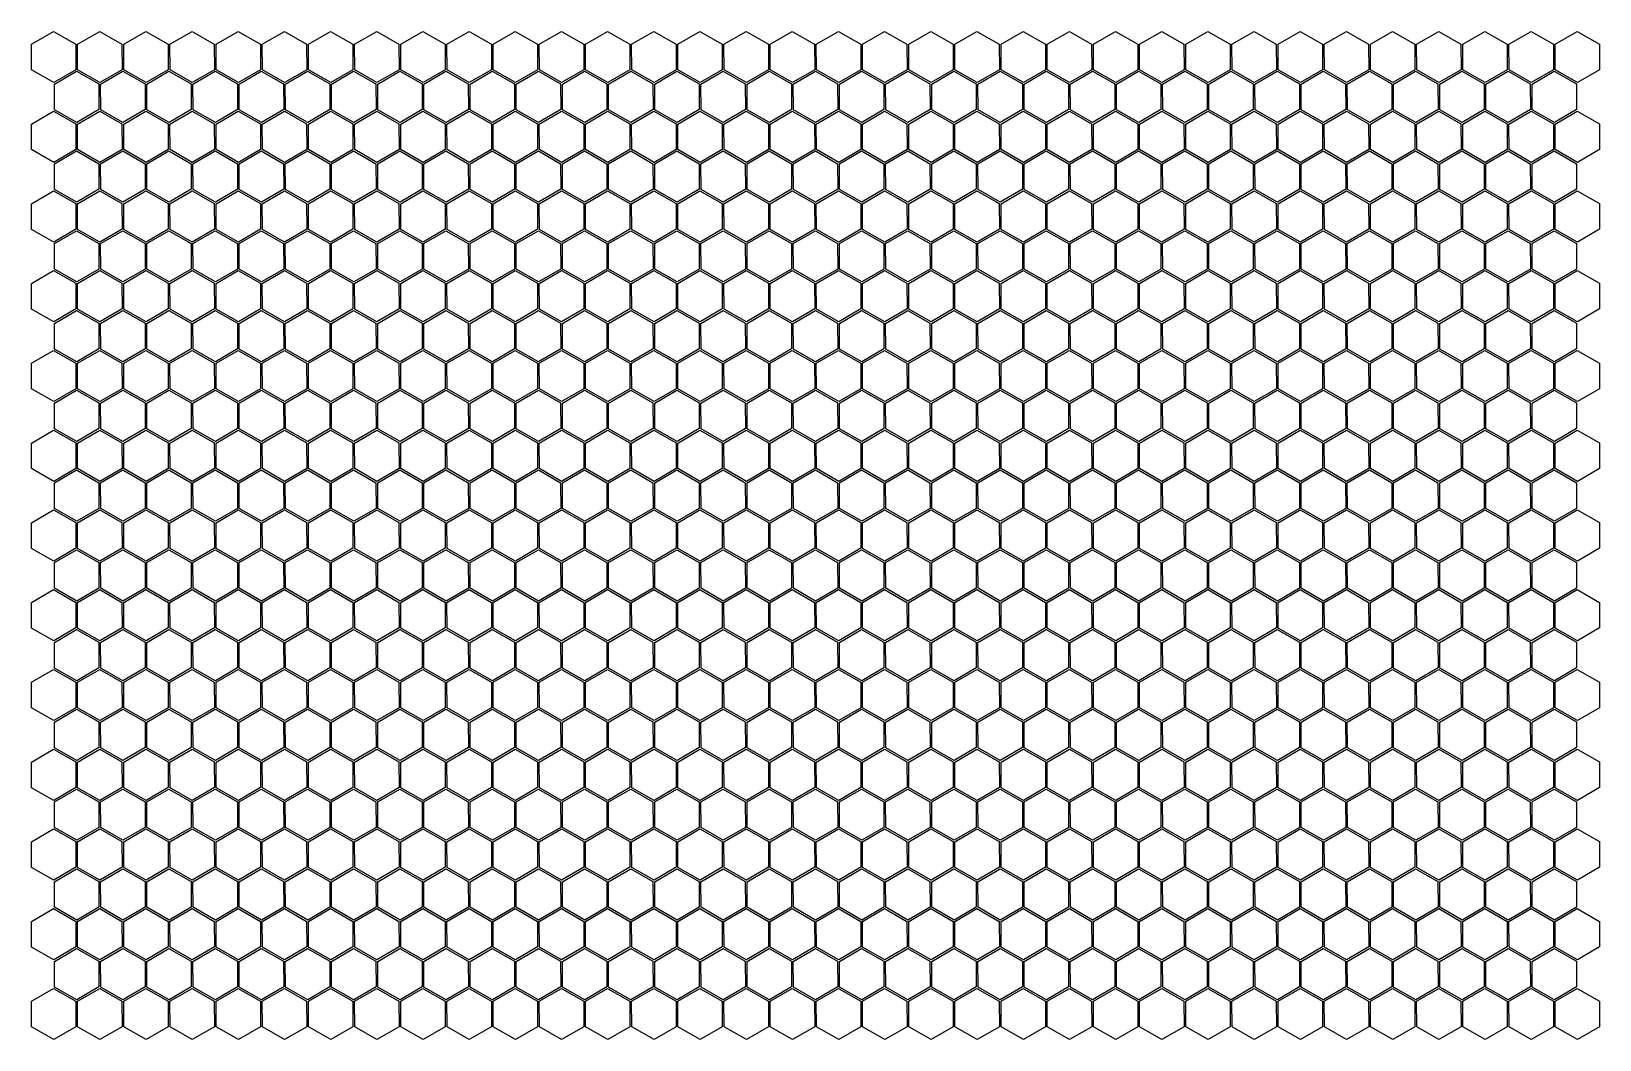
# Model space of a CAD drawing. Header units: millimetres. Extents: x -84.9 to 0, y -0.4 to 54.3.
import ezdxf

# ---------------------------------------------------------------- set-up
doc = ezdxf.new("R2010")
doc.units = ezdxf.units.MM
doc.layers.add('Layer_1', color=7, linetype='CONTINUOUS')

msp = doc.modelspace()

# ---------------------------------------------------------------- linework, layer by layer
at = {"layer": 'Layer_1', "color": 7}
for points in [[(-82.50412, 52.176778), (-83.703092, 51.477414), (-84.908245, 52.166073), (-84.914418, 53.554096), (-83.715445, 54.253459), (-82.510293, 53.564801)], [(-80.00412, 52.176778), (-81.203093, 51.477414), (-82.408245, 52.166073), (-82.414418, 53.554096), (-81.215445, 54.253459), (-80.010293, 53.564801)], [(-77.50412, 52.176778), (-78.703093, 51.477414), (-79.908245, 52.166073), (-79.914418, 53.554096), (-78.715445, 54.253459), (-77.510293, 53.564801)], [(-75.004118, 52.176778), (-76.203091, 51.477414), (-77.408245, 52.166073), (-77.414418, 53.554096), (-76.215445, 54.253459), (-75.010293, 53.564801)], [(-72.504119, 52.176778), (-73.703091, 51.477414), (-74.908245, 52.166073), (-74.914418, 53.554096), (-73.715446, 54.253459), (-72.510292, 53.564801)], [(-70.00412, 52.176778), (-71.203093, 51.477414), (-72.408245, 52.166073), (-72.414418, 53.554096), (-71.215446, 54.253459), (-70.010293, 53.564801)], [(-67.504121, 52.176778), (-68.703092, 51.477414), (-69.908246, 52.166073), (-69.914418, 53.554096), (-68.715446, 54.253459), (-67.510294, 53.564801)], [(-65.004119, 52.176778), (-66.203092, 51.477414), (-67.408246, 52.166073), (-67.414419, 53.554096), (-66.215446, 54.253459), (-65.010294, 53.564801)], [(-62.504119, 52.176778), (-63.703092, 51.477414), (-64.908246, 52.166073), (-64.914419, 53.554096), (-63.715446, 54.253459), (-62.510292, 53.564801)], [(-60.004119, 52.176778), (-61.203092, 51.477414), (-62.408244, 52.166073), (-62.414417, 53.554096), (-61.215446, 54.253459), (-60.010292, 53.564801)], [(-57.504121, 52.176778), (-58.703092, 51.477414), (-59.908246, 52.166073), (-59.914419, 53.554096), (-58.715446, 54.253459), (-57.510294, 53.564801)], [(-55.00412, 52.176778), (-56.203092, 51.477414), (-57.408246, 52.166073), (-57.414419, 53.554096), (-56.215447, 54.253459), (-55.010294, 53.564801)], [(-52.50412, 52.176778), (-53.703092, 51.477414), (-54.908246, 52.166073), (-54.914419, 53.554096), (-53.715447, 54.253459), (-52.510293, 53.564801)], [(-50.00412, 52.176778), (-51.203093, 51.477414), (-52.408245, 52.166073), (-52.414418, 53.554096), (-51.215447, 54.253459), (-50.010293, 53.564801)], [(-47.50412, 52.176778), (-48.703093, 51.477414), (-49.908245, 52.166073), (-49.914418, 53.554096), (-48.715445, 54.253459), (-47.510293, 53.564801)], [(-45.00412, 52.176778), (-46.203093, 51.477414), (-47.408247, 52.166073), (-47.41442, 53.554096), (-46.215447, 54.253459), (-45.010293, 53.564801)], [(-42.50412, 52.176778), (-43.703093, 51.477414), (-44.908247, 52.166073), (-44.91442, 53.554096), (-43.715447, 54.253459), (-42.510293, 53.564801)], [(-40.00412, 52.176778), (-41.203093, 51.477414), (-42.408245, 52.166073), (-42.414418, 53.554096), (-41.215446, 54.253459), (-40.010293, 53.564801)], [(-37.504121, 52.176778), (-38.703093, 51.477414), (-39.908246, 52.166073), (-39.914418, 53.554096), (-38.715446, 54.253459), (-37.510294, 53.564801)], [(-35.004121, 52.176778), (-36.203093, 51.477414), (-37.408246, 52.166073), (-37.414419, 53.554096), (-36.215446, 54.253459), (-35.010294, 53.564801)], [(-32.504121, 52.176778), (-33.703094, 51.477414), (-34.908248, 52.166073), (-34.91442, 53.554096), (-33.715448, 54.253459), (-32.510294, 53.564801)], [(-30.004121, 52.176778), (-31.203094, 51.477414), (-32.408246, 52.166073), (-32.414419, 53.554096), (-31.215446, 54.253459), (-30.010294, 53.564801)], [(-27.504121, 52.176778), (-28.703094, 51.477414), (-29.908246, 52.166073), (-29.914419, 53.554096), (-28.715446, 54.253459), (-27.510294, 53.564801)], [(-25.004121, 52.176778), (-26.203094, 51.477414), (-27.408246, 52.166073), (-27.414419, 53.554096), (-26.215447, 54.253459), (-25.010294, 53.564801)], [(-22.504121, 52.176778), (-23.703094, 51.477414), (-24.908246, 52.166073), (-24.914419, 53.554096), (-23.715447, 54.253459), (-22.510294, 53.564801)], [(-20.004122, 52.176778), (-21.203094, 51.477414), (-22.408247, 52.166073), (-22.414419, 53.554096), (-21.215447, 54.253459), (-20.010295, 53.564801)], [(-17.504122, 52.176778), (-18.703094, 51.477414), (-19.908247, 52.166073), (-19.91442, 53.554096), (-18.715447, 54.253459), (-17.510295, 53.564801)], [(-15.004122, 52.176778), (-16.203094, 51.477414), (-17.408247, 52.166073), (-17.41442, 53.554096), (-16.215447, 54.253459), (-15.010295, 53.564801)], [(-12.504124, 52.176778), (-13.703096, 51.477414), (-14.908249, 52.166073), (-14.914422, 53.554096), (-13.715449, 54.253459), (-12.510297, 53.564801)], [(-10.004124, 52.176778), (-11.203096, 51.477414), (-12.408249, 52.166073), (-12.414422, 53.554096), (-11.215449, 54.253459), (-10.010297, 53.564801)], [(-7.504122, 52.176778), (-8.703095, 51.477414), (-9.908249, 52.166073), (-9.914422, 53.554096), (-8.715449, 54.253459), (-7.510297, 53.564801)], [(-5.004122, 52.176778), (-6.203095, 51.477414), (-7.408249, 52.166073), (-7.414422, 53.554096), (-6.215449, 54.253459), (-5.010295, 53.564801)], [(-2.504123, 52.176778), (-3.703095, 51.477414), (-4.908248, 52.166073), (-4.91442, 53.554096), (-3.715449, 54.253459), (-2.510296, 53.564801)], [(-0.004123, 52.176778), (-1.203095, 51.477414), (-2.408248, 52.166073), (-2.414428, 53.554096), (-1.215455, 54.253459), (-0.010303, 53.564801)], [(-81.25412, 50.017266), (-82.453092, 49.317902), (-83.658245, 50.006561), (-83.664418, 51.394584), (-82.465445, 52.093947), (-81.260293, 51.405288)], [(-78.75412, 50.017266), (-79.953093, 49.317902), (-81.158245, 50.006561), (-81.164418, 51.394584), (-79.965445, 52.093947), (-78.760293, 51.405288)], [(-76.25412, 50.017266), (-77.453091, 49.317902), (-78.658245, 50.006561), (-78.664418, 51.394584), (-77.465445, 52.093947), (-76.260293, 51.405288)], [(-73.754119, 50.017266), (-74.953091, 49.317902), (-76.158245, 50.006561), (-76.164418, 51.394584), (-74.965445, 52.093947), (-73.760291, 51.405288)], [(-71.25412, 50.017266), (-72.453093, 49.317902), (-73.658245, 50.006561), (-73.664418, 51.394584), (-72.465446, 52.093947), (-71.260293, 51.405288)], [(-68.754121, 50.017266), (-69.953093, 49.317902), (-71.158245, 50.006561), (-71.164418, 51.394584), (-69.965446, 52.093947), (-68.760293, 51.405288)], [(-66.254121, 50.017266), (-67.453092, 49.317902), (-68.658246, 50.006561), (-68.664419, 51.394584), (-67.465446, 52.093947), (-66.260294, 51.405288)], [(-63.754119, 50.017266), (-64.953092, 49.317902), (-66.158246, 50.006561), (-66.164419, 51.394584), (-64.965446, 52.093947), (-63.760292, 51.405288)], [(-61.254119, 50.017266), (-62.453092, 49.317902), (-63.658246, 50.006561), (-63.664419, 51.394584), (-62.465446, 52.093947), (-61.260292, 51.405288)], [(-58.754121, 50.017266), (-59.953094, 49.317902), (-61.158246, 50.006561), (-61.164419, 51.394584), (-59.965446, 52.093947), (-58.760294, 51.405288)], [(-56.25412, 50.017266), (-57.453092, 49.317902), (-58.658246, 50.006561), (-58.664419, 51.394584), (-57.465446, 52.093947), (-56.260294, 51.405288)], [(-53.75412, 50.017266), (-54.953092, 49.317902), (-56.158246, 50.006561), (-56.164419, 51.394584), (-54.965447, 52.093947), (-53.760293, 51.405288)], [(-51.25412, 50.017266), (-52.453092, 49.317902), (-53.658245, 50.006561), (-53.664418, 51.394584), (-52.465447, 52.093947), (-51.260293, 51.405288)], [(-48.75412, 50.017266), (-49.953093, 49.317902), (-51.158245, 50.006561), (-51.164418, 51.394584), (-49.965445, 52.093947), (-48.760293, 51.405288)], [(-46.25412, 50.017266), (-47.453093, 49.317902), (-48.658247, 50.006561), (-48.66442, 51.394584), (-47.465447, 52.093947), (-46.260295, 51.405288)], [(-43.75412, 50.017266), (-44.953093, 49.317902), (-46.158247, 50.006561), (-46.16442, 51.394584), (-44.965447, 52.093947), (-43.760293, 51.405288)], [(-41.25412, 50.017266), (-42.453093, 49.317902), (-43.658245, 50.006561), (-43.664418, 51.394584), (-42.465447, 52.093947), (-41.260293, 51.405288)], [(-38.754121, 50.017266), (-39.953093, 49.317902), (-41.158245, 50.006561), (-41.164418, 51.394584), (-39.965446, 52.093947), (-38.760293, 51.405288)], [(-36.254121, 50.017266), (-37.453093, 49.317902), (-38.658246, 50.006561), (-38.664419, 51.394584), (-37.465446, 52.093947), (-36.260294, 51.405288)], [(-33.754121, 50.017266), (-34.953093, 49.317902), (-36.158246, 50.006561), (-36.164419, 51.394584), (-34.965446, 52.093947), (-33.760294, 51.405288)], [(-31.254121, 50.017266), (-32.453094, 49.317902), (-33.658246, 50.006561), (-33.664419, 51.394584), (-32.465448, 52.093947), (-31.260294, 51.405288)], [(-28.754121, 50.017266), (-29.953094, 49.317902), (-31.158246, 50.006561), (-31.164419, 51.394584), (-29.965446, 52.093947), (-28.760294, 51.405288)], [(-26.254121, 50.017266), (-27.453094, 49.317902), (-28.658246, 50.006561), (-28.664419, 51.394584), (-27.465446, 52.093947), (-26.260294, 51.405288)], [(-23.754121, 50.017266), (-24.953094, 49.317902), (-26.158246, 50.006561), (-26.164419, 51.394584), (-24.965447, 52.093947), (-23.760294, 51.405288)], [(-21.254122, 50.017266), (-22.453094, 49.317902), (-23.658246, 50.006561), (-23.664419, 51.394584), (-22.465448, 52.093947), (-21.260294, 51.405288)], [(-18.754122, 50.017266), (-19.953094, 49.317902), (-21.158247, 50.006561), (-21.16442, 51.394584), (-19.965447, 52.093947), (-18.760295, 51.405288)], [(-16.254122, 50.017266), (-17.453094, 49.317902), (-18.658247, 50.006561), (-18.66442, 51.394584), (-17.465447, 52.093947), (-16.260295, 51.405288)], [(-13.754124, 50.017266), (-14.953096, 49.317902), (-16.158249, 50.006561), (-16.164422, 51.394584), (-14.965449, 52.093947), (-13.760297, 51.405288)], [(-11.254124, 50.017266), (-12.453096, 49.317902), (-13.658249, 50.006561), (-13.664422, 51.394584), (-12.465449, 52.093947), (-11.260297, 51.405288)], [(-8.754124, 50.017266), (-9.953095, 49.317902), (-11.158249, 50.006561), (-11.164422, 51.394584), (-9.965449, 52.093947), (-8.760297, 51.405288)], [(-6.254122, 50.017266), (-7.453095, 49.317902), (-8.658249, 50.006561), (-8.664422, 51.394584), (-7.465449, 52.093947), (-6.260295, 51.405288)], [(-3.754123, 50.017266), (-4.953095, 49.317902), (-6.158249, 50.006561), (-6.164422, 51.394584), (-4.965449, 52.093947), (-3.760296, 51.405288)], [(-1.254123, 50.017266), (-2.453095, 49.317902), (-3.658248, 50.006561), (-3.664428, 51.394584), (-2.465456, 52.093947), (-1.260303, 51.405288)], [(-82.50412, 47.857754), (-83.703092, 47.15839), (-84.908245, 47.847049), (-84.914418, 49.235071), (-83.715445, 49.934435), (-82.510293, 49.245776)], [(-80.00412, 47.857754), (-81.203093, 47.15839), (-82.408245, 47.847049), (-82.414418, 49.235071), (-81.215445, 49.934435), (-80.010293, 49.245776)], [(-77.50412, 47.857754), (-78.703093, 47.15839), (-79.908245, 47.847049), (-79.914418, 49.235071), (-78.715445, 49.934435), (-77.510293, 49.245776)], [(-75.004118, 47.857754), (-76.203091, 47.15839), (-77.408245, 47.847049), (-77.414418, 49.235071), (-76.215445, 49.934435), (-75.010293, 49.245776)], [(-72.504119, 47.857754), (-73.703091, 47.15839), (-74.908245, 47.847049), (-74.914418, 49.235071), (-73.715446, 49.934435), (-72.510292, 49.245776)], [(-70.00412, 47.857754), (-71.203093, 47.15839), (-72.408245, 47.847049), (-72.414418, 49.235071), (-71.215446, 49.934435), (-70.010293, 49.245776)], [(-67.504121, 47.857754), (-68.703092, 47.15839), (-69.908246, 47.847049), (-69.914418, 49.235071), (-68.715446, 49.934435), (-67.510294, 49.245776)], [(-65.004119, 47.857754), (-66.203092, 47.15839), (-67.408246, 47.847049), (-67.414419, 49.235071), (-66.215446, 49.934435), (-65.010294, 49.245776)], [(-62.504119, 47.857754), (-63.703092, 47.15839), (-64.908246, 47.847049), (-64.914419, 49.235071), (-63.715446, 49.934435), (-62.510292, 49.245776)], [(-60.004119, 47.857754), (-61.203092, 47.15839), (-62.408244, 47.847049), (-62.414417, 49.235071), (-61.215446, 49.934435), (-60.010292, 49.245776)], [(-57.504121, 47.857754), (-58.703092, 47.15839), (-59.908246, 47.847049), (-59.914419, 49.235071), (-58.715446, 49.934435), (-57.510294, 49.245776)], [(-55.00412, 47.857754), (-56.203092, 47.15839), (-57.408246, 47.847049), (-57.414419, 49.235071), (-56.215447, 49.934435), (-55.010294, 49.245776)], [(-52.50412, 47.857754), (-53.703092, 47.15839), (-54.908246, 47.847049), (-54.914419, 49.235071), (-53.715447, 49.934435), (-52.510293, 49.245776)], [(-50.00412, 47.857754), (-51.203093, 47.15839), (-52.408245, 47.847049), (-52.414418, 49.235071), (-51.215447, 49.934435), (-50.010293, 49.245776)], [(-47.50412, 47.857754), (-48.703093, 47.15839), (-49.908245, 47.847049), (-49.914418, 49.235071), (-48.715445, 49.934435), (-47.510293, 49.245776)], [(-45.00412, 47.857754), (-46.203093, 47.15839), (-47.408247, 47.847049), (-47.41442, 49.235071), (-46.215447, 49.934435), (-45.010293, 49.245776)], [(-42.50412, 47.857754), (-43.703093, 47.15839), (-44.908247, 47.847049), (-44.91442, 49.235071), (-43.715447, 49.934435), (-42.510293, 49.245776)], [(-40.00412, 47.857754), (-41.203093, 47.15839), (-42.408245, 47.847049), (-42.414418, 49.235071), (-41.215446, 49.934435), (-40.010293, 49.245776)], [(-37.504121, 47.857754), (-38.703093, 47.15839), (-39.908246, 47.847049), (-39.914418, 49.235071), (-38.715446, 49.934435), (-37.510294, 49.245776)], [(-35.004121, 47.857754), (-36.203093, 47.15839), (-37.408246, 47.847049), (-37.414419, 49.235071), (-36.215446, 49.934435), (-35.010294, 49.245776)], [(-32.504121, 47.857754), (-33.703094, 47.15839), (-34.908248, 47.847049), (-34.91442, 49.235071), (-33.715448, 49.934435), (-32.510294, 49.245776)], [(-30.004121, 47.857754), (-31.203094, 47.15839), (-32.408246, 47.847049), (-32.414419, 49.235071), (-31.215446, 49.934435), (-30.010294, 49.245776)], [(-27.504121, 47.857754), (-28.703094, 47.15839), (-29.908246, 47.847049), (-29.914419, 49.235071), (-28.715446, 49.934435), (-27.510294, 49.245776)], [(-25.004121, 47.857754), (-26.203094, 47.15839), (-27.408246, 47.847049), (-27.414419, 49.235071), (-26.215447, 49.934435), (-25.010294, 49.245776)], [(-22.504121, 47.857754), (-23.703094, 47.15839), (-24.908246, 47.847049), (-24.914419, 49.235071), (-23.715447, 49.934435), (-22.510294, 49.245776)], [(-20.004122, 47.857754), (-21.203094, 47.15839), (-22.408247, 47.847049), (-22.414419, 49.235071), (-21.215447, 49.934435), (-20.010295, 49.245776)], [(-17.504122, 47.857754), (-18.703094, 47.15839), (-19.908247, 47.847049), (-19.91442, 49.235071), (-18.715447, 49.934435), (-17.510295, 49.245776)], [(-15.004122, 47.857754), (-16.203094, 47.15839), (-17.408247, 47.847049), (-17.41442, 49.235071), (-16.215447, 49.934435), (-15.010295, 49.245776)], [(-12.504124, 47.857754), (-13.703096, 47.15839), (-14.908249, 47.847049), (-14.914422, 49.235071), (-13.715449, 49.934435), (-12.510297, 49.245776)], [(-10.004124, 47.857754), (-11.203096, 47.15839), (-12.408249, 47.847049), (-12.414422, 49.235071), (-11.215449, 49.934435), (-10.010297, 49.245776)], [(-7.504122, 47.857754), (-8.703095, 47.15839), (-9.908249, 47.847049), (-9.914422, 49.235071), (-8.715449, 49.934435), (-7.510297, 49.245776)], [(-5.004122, 47.857754), (-6.203095, 47.15839), (-7.408249, 47.847049), (-7.414422, 49.235071), (-6.215449, 49.934435), (-5.010295, 49.245776)], [(-2.504123, 47.857754), (-3.703095, 47.15839), (-4.908248, 47.847049), (-4.91442, 49.235071), (-3.715449, 49.934435), (-2.510296, 49.245776)], [(-0.004123, 47.857754), (-1.203095, 47.15839), (-2.408248, 47.847049), (-2.414428, 49.235071), (-1.215455, 49.934435), (-0.010303, 49.245776)], [(-81.25412, 45.698243), (-82.453092, 44.998879), (-83.658245, 45.687538), (-83.664418, 47.07556), (-82.465445, 47.774924), (-81.260293, 47.086265)], [(-78.75412, 45.698243), (-79.953093, 44.998879), (-81.158245, 45.687538), (-81.164418, 47.07556), (-79.965445, 47.774924), (-78.760293, 47.086265)], [(-76.25412, 45.698243), (-77.453091, 44.998879), (-78.658245, 45.687538), (-78.664418, 47.07556), (-77.465445, 47.774924), (-76.260293, 47.086265)], [(-73.754119, 45.698243), (-74.953091, 44.998879), (-76.158245, 45.687538), (-76.164418, 47.07556), (-74.965445, 47.774924), (-73.760291, 47.086265)], [(-71.25412, 45.698243), (-72.453093, 44.998879), (-73.658245, 45.687538), (-73.664418, 47.07556), (-72.465446, 47.774924), (-71.260293, 47.086265)], [(-68.754121, 45.698243), (-69.953093, 44.998879), (-71.158245, 45.687538), (-71.164418, 47.07556), (-69.965446, 47.774924), (-68.760293, 47.086265)], [(-66.254121, 45.698243), (-67.453092, 44.998879), (-68.658246, 45.687538), (-68.664419, 47.07556), (-67.465446, 47.774924), (-66.260294, 47.086265)], [(-63.754119, 45.698243), (-64.953092, 44.998879), (-66.158246, 45.687538), (-66.164419, 47.07556), (-64.965446, 47.774924), (-63.760292, 47.086265)], [(-61.254119, 45.698243), (-62.453092, 44.998879), (-63.658246, 45.687538), (-63.664419, 47.07556), (-62.465446, 47.774924), (-61.260292, 47.086265)], [(-58.754121, 45.698243), (-59.953094, 44.998879), (-61.158246, 45.687538), (-61.164419, 47.07556), (-59.965446, 47.774924), (-58.760294, 47.086265)], [(-56.25412, 45.698243), (-57.453092, 44.998879), (-58.658246, 45.687538), (-58.664419, 47.07556), (-57.465446, 47.774924), (-56.260294, 47.086265)], [(-53.75412, 45.698243), (-54.953092, 44.998879), (-56.158246, 45.687538), (-56.164419, 47.07556), (-54.965447, 47.774924), (-53.760293, 47.086265)], [(-51.25412, 45.698243), (-52.453092, 44.998879), (-53.658245, 45.687538), (-53.664418, 47.07556), (-52.465447, 47.774924), (-51.260293, 47.086265)], [(-48.75412, 45.698243), (-49.953093, 44.998879), (-51.158245, 45.687538), (-51.164418, 47.07556), (-49.965445, 47.774924), (-48.760293, 47.086265)], [(-46.25412, 45.698243), (-47.453093, 44.998879), (-48.658247, 45.687538), (-48.66442, 47.07556), (-47.465447, 47.774924), (-46.260295, 47.086265)], [(-43.75412, 45.698243), (-44.953093, 44.998879), (-46.158247, 45.687538), (-46.16442, 47.07556), (-44.965447, 47.774924), (-43.760293, 47.086265)], [(-41.25412, 45.698243), (-42.453093, 44.998879), (-43.658245, 45.687538), (-43.664418, 47.07556), (-42.465447, 47.774924), (-41.260293, 47.086265)], [(-38.754121, 45.698243), (-39.953093, 44.998879), (-41.158245, 45.687538), (-41.164418, 47.07556), (-39.965446, 47.774924), (-38.760293, 47.086265)], [(-36.254121, 45.698243), (-37.453093, 44.998879), (-38.658246, 45.687538), (-38.664419, 47.07556), (-37.465446, 47.774924), (-36.260294, 47.086265)], [(-33.754121, 45.698243), (-34.953093, 44.998879), (-36.158246, 45.687538), (-36.164419, 47.07556), (-34.965446, 47.774924), (-33.760294, 47.086265)], [(-31.254121, 45.698243), (-32.453094, 44.998879), (-33.658246, 45.687538), (-33.664419, 47.07556), (-32.465448, 47.774924), (-31.260294, 47.086265)], [(-28.754121, 45.698243), (-29.953094, 44.998879), (-31.158246, 45.687538), (-31.164419, 47.07556), (-29.965446, 47.774924), (-28.760294, 47.086265)], [(-26.254121, 45.698243), (-27.453094, 44.998879), (-28.658246, 45.687538), (-28.664419, 47.07556), (-27.465446, 47.774924), (-26.260294, 47.086265)], [(-23.754121, 45.698243), (-24.953094, 44.998879), (-26.158246, 45.687538), (-26.164419, 47.07556), (-24.965447, 47.774924), (-23.760294, 47.086265)], [(-21.254122, 45.698243), (-22.453094, 44.998879), (-23.658246, 45.687538), (-23.664419, 47.07556), (-22.465448, 47.774924), (-21.260294, 47.086265)], [(-18.754122, 45.698243), (-19.953094, 44.998879), (-21.158247, 45.687538), (-21.16442, 47.07556), (-19.965447, 47.774924), (-18.760295, 47.086265)], [(-16.254122, 45.698243), (-17.453094, 44.998879), (-18.658247, 45.687538), (-18.66442, 47.07556), (-17.465447, 47.774924), (-16.260295, 47.086265)], [(-13.754124, 45.698243), (-14.953096, 44.998879), (-16.158249, 45.687538), (-16.164422, 47.07556), (-14.965449, 47.774924), (-13.760297, 47.086265)], [(-11.254124, 45.698243), (-12.453096, 44.998879), (-13.658249, 45.687538), (-13.664422, 47.07556), (-12.465449, 47.774924), (-11.260297, 47.086265)], [(-8.754124, 45.698243), (-9.953095, 44.998879), (-11.158249, 45.687538), (-11.164422, 47.07556), (-9.965449, 47.774924), (-8.760297, 47.086265)], [(-6.254122, 45.698243), (-7.453095, 44.998879), (-8.658249, 45.687538), (-8.664422, 47.07556), (-7.465449, 47.774924), (-6.260295, 47.086265)], [(-3.754123, 45.698243), (-4.953095, 44.998879), (-6.158249, 45.687538), (-6.164422, 47.07556), (-4.965449, 47.774924), (-3.760296, 47.086265)], [(-1.254123, 45.698243), (-2.453095, 44.998879), (-3.658248, 45.687538), (-3.664428, 47.07556), (-2.465456, 47.774924), (-1.260303, 47.086265)], [(-82.50412, 43.538731), (-83.703092, 42.839367), (-84.908245, 43.528026), (-84.914418, 44.916048), (-83.715445, 45.615412), (-82.510293, 44.926753)], [(-80.00412, 43.538731), (-81.203093, 42.839367), (-82.408245, 43.528026), (-82.414418, 44.916048), (-81.215445, 45.615412), (-80.010293, 44.926753)], [(-77.50412, 43.538731), (-78.703093, 42.839367), (-79.908245, 43.528026), (-79.914418, 44.916048), (-78.715445, 45.615412), (-77.510293, 44.926753)], [(-75.004118, 43.538731), (-76.203091, 42.839367), (-77.408245, 43.528026), (-77.414418, 44.916048), (-76.215445, 45.615412), (-75.010293, 44.926753)], [(-72.504119, 43.538731), (-73.703091, 42.839367), (-74.908245, 43.528026), (-74.914418, 44.916048), (-73.715446, 45.615412), (-72.510292, 44.926753)], [(-70.00412, 43.538731), (-71.203093, 42.839367), (-72.408245, 43.528026), (-72.414418, 44.916048), (-71.215446, 45.615412), (-70.010293, 44.926753)], [(-67.504121, 43.538731), (-68.703092, 42.839367), (-69.908246, 43.528026), (-69.914418, 44.916048), (-68.715446, 45.615412), (-67.510294, 44.926753)], [(-65.004119, 43.538731), (-66.203092, 42.839367), (-67.408246, 43.528026), (-67.414419, 44.916048), (-66.215446, 45.615412), (-65.010294, 44.926753)], [(-62.504119, 43.538731), (-63.703092, 42.839367), (-64.908246, 43.528026), (-64.914419, 44.916048), (-63.715446, 45.615412), (-62.510292, 44.926753)], [(-60.004119, 43.538731), (-61.203092, 42.839367), (-62.408244, 43.528026), (-62.414417, 44.916048), (-61.215446, 45.615412), (-60.010292, 44.926753)], [(-57.504121, 43.538731), (-58.703092, 42.839367), (-59.908246, 43.528026), (-59.914419, 44.916048), (-58.715446, 45.615412), (-57.510294, 44.926753)], [(-55.00412, 43.538731), (-56.203092, 42.839367), (-57.408246, 43.528026), (-57.414419, 44.916048), (-56.215447, 45.615412), (-55.010294, 44.926753)], [(-52.50412, 43.538731), (-53.703092, 42.839367), (-54.908246, 43.528026), (-54.914419, 44.916048), (-53.715447, 45.615412), (-52.510293, 44.926753)], [(-50.00412, 43.538731), (-51.203093, 42.839367), (-52.408245, 43.528026), (-52.414418, 44.916048), (-51.215447, 45.615412), (-50.010293, 44.926753)], [(-47.50412, 43.538731), (-48.703093, 42.839367), (-49.908245, 43.528026), (-49.914418, 44.916048), (-48.715445, 45.615412), (-47.510293, 44.926753)], [(-45.00412, 43.538731), (-46.203093, 42.839367), (-47.408247, 43.528026), (-47.41442, 44.916048), (-46.215447, 45.615412), (-45.010293, 44.926753)], [(-42.50412, 43.538731), (-43.703093, 42.839367), (-44.908247, 43.528026), (-44.91442, 44.916048), (-43.715447, 45.615412), (-42.510293, 44.926753)], [(-40.00412, 43.538731), (-41.203093, 42.839367), (-42.408245, 43.528026), (-42.414418, 44.916048), (-41.215446, 45.615412), (-40.010293, 44.926753)], [(-37.504121, 43.538731), (-38.703093, 42.839367), (-39.908246, 43.528026), (-39.914418, 44.916048), (-38.715446, 45.615412), (-37.510294, 44.926753)], [(-35.004121, 43.538731), (-36.203093, 42.839367), (-37.408246, 43.528026), (-37.414419, 44.916048), (-36.215446, 45.615412), (-35.010294, 44.926753)], [(-32.504121, 43.538731), (-33.703094, 42.839367), (-34.908248, 43.528026), (-34.91442, 44.916048), (-33.715448, 45.615412), (-32.510294, 44.926753)], [(-30.004121, 43.538731), (-31.203094, 42.839367), (-32.408246, 43.528026), (-32.414419, 44.916048), (-31.215446, 45.615412), (-30.010294, 44.926753)], [(-27.504121, 43.538731), (-28.703094, 42.839367), (-29.908246, 43.528026), (-29.914419, 44.916048), (-28.715446, 45.615412), (-27.510294, 44.926753)], [(-25.004121, 43.538731), (-26.203094, 42.839367), (-27.408246, 43.528026), (-27.414419, 44.916048), (-26.215447, 45.615412), (-25.010294, 44.926753)], [(-22.504121, 43.538731), (-23.703094, 42.839367), (-24.908246, 43.528026), (-24.914419, 44.916048), (-23.715447, 45.615412), (-22.510294, 44.926753)], [(-20.004122, 43.538731), (-21.203094, 42.839367), (-22.408247, 43.528026), (-22.414419, 44.916048), (-21.215447, 45.615412), (-20.010295, 44.926753)], [(-17.504122, 43.538731), (-18.703094, 42.839367), (-19.908247, 43.528026), (-19.91442, 44.916048), (-18.715447, 45.615412), (-17.510295, 44.926753)], [(-15.004122, 43.538731), (-16.203094, 42.839367), (-17.408247, 43.528026), (-17.41442, 44.916048), (-16.215447, 45.615412), (-15.010295, 44.926753)], [(-12.504124, 43.538731), (-13.703096, 42.839367), (-14.908249, 43.528026), (-14.914422, 44.916048), (-13.715449, 45.615412), (-12.510297, 44.926753)], [(-10.004124, 43.538731), (-11.203096, 42.839367), (-12.408249, 43.528026), (-12.414422, 44.916048), (-11.215449, 45.615412), (-10.010297, 44.926753)], [(-7.504122, 43.538731), (-8.703095, 42.839367), (-9.908249, 43.528026), (-9.914422, 44.916048), (-8.715449, 45.615412), (-7.510297, 44.926753)], [(-5.004122, 43.538731), (-6.203095, 42.839367), (-7.408249, 43.528026), (-7.414422, 44.916048), (-6.215449, 45.615412), (-5.010295, 44.926753)], [(-2.504123, 43.538731), (-3.703095, 42.839367), (-4.908248, 43.528026), (-4.91442, 44.916048), (-3.715449, 45.615412), (-2.510296, 44.926753)], [(-0.004123, 43.538731), (-1.203095, 42.839367), (-2.408248, 43.528026), (-2.414428, 44.916048), (-1.215455, 45.615412), (-0.010303, 44.926753)], [(-81.25412, 41.379218), (-82.453092, 40.679855), (-83.658245, 41.368514), (-83.664418, 42.756536), (-82.465445, 43.4559), (-81.260293, 42.767241)], [(-78.75412, 41.379218), (-79.953093, 40.679855), (-81.158245, 41.368514), (-81.164418, 42.756536), (-79.965445, 43.4559), (-78.760293, 42.767241)], [(-76.25412, 41.379218), (-77.453091, 40.679855), (-78.658245, 41.368514), (-78.664418, 42.756536), (-77.465445, 43.4559), (-76.260293, 42.767241)], [(-73.754119, 41.379218), (-74.953091, 40.679855), (-76.158245, 41.368514), (-76.164418, 42.756536), (-74.965445, 43.4559), (-73.760291, 42.767241)], [(-71.25412, 41.379218), (-72.453093, 40.679855), (-73.658245, 41.368514), (-73.664418, 42.756536), (-72.465446, 43.4559), (-71.260293, 42.767241)], [(-68.754121, 41.379218), (-69.953093, 40.679855), (-71.158245, 41.368514), (-71.164418, 42.756536), (-69.965446, 43.4559), (-68.760293, 42.767241)], [(-66.254121, 41.379218), (-67.453092, 40.679855), (-68.658246, 41.368514), (-68.664419, 42.756536), (-67.465446, 43.4559), (-66.260294, 42.767241)], [(-63.754119, 41.379218), (-64.953092, 40.679855), (-66.158246, 41.368514), (-66.164419, 42.756536), (-64.965446, 43.4559), (-63.760292, 42.767241)], [(-61.254119, 41.379218), (-62.453092, 40.679855), (-63.658246, 41.368514), (-63.664419, 42.756536), (-62.465446, 43.4559), (-61.260292, 42.767241)], [(-58.754121, 41.379218), (-59.953094, 40.679855), (-61.158246, 41.368514), (-61.164419, 42.756536), (-59.965446, 43.4559), (-58.760294, 42.767241)], [(-56.25412, 41.379218), (-57.453092, 40.679855), (-58.658246, 41.368514), (-58.664419, 42.756536), (-57.465446, 43.4559), (-56.260294, 42.767241)], [(-53.75412, 41.379218), (-54.953092, 40.679855), (-56.158246, 41.368514), (-56.164419, 42.756536), (-54.965447, 43.4559), (-53.760293, 42.767241)], [(-51.25412, 41.379218), (-52.453092, 40.679855), (-53.658245, 41.368514), (-53.664418, 42.756536), (-52.465447, 43.4559), (-51.260293, 42.767241)], [(-48.75412, 41.379218), (-49.953093, 40.679855), (-51.158245, 41.368514), (-51.164418, 42.756536), (-49.965445, 43.4559), (-48.760293, 42.767241)], [(-46.25412, 41.379218), (-47.453093, 40.679855), (-48.658247, 41.368514), (-48.66442, 42.756536), (-47.465447, 43.4559), (-46.260295, 42.767241)], [(-43.75412, 41.379218), (-44.953093, 40.679855), (-46.158247, 41.368514), (-46.16442, 42.756536), (-44.965447, 43.4559), (-43.760293, 42.767241)], [(-41.25412, 41.379218), (-42.453093, 40.679855), (-43.658245, 41.368514), (-43.664418, 42.756536), (-42.465447, 43.4559), (-41.260293, 42.767241)], [(-38.754121, 41.379218), (-39.953093, 40.679855), (-41.158245, 41.368514), (-41.164418, 42.756536), (-39.965446, 43.4559), (-38.760293, 42.767241)], [(-36.254121, 41.379218), (-37.453093, 40.679855), (-38.658246, 41.368514), (-38.664419, 42.756536), (-37.465446, 43.4559), (-36.260294, 42.767241)], [(-33.754121, 41.379218), (-34.953093, 40.679855), (-36.158246, 41.368514), (-36.164419, 42.756536), (-34.965446, 43.4559), (-33.760294, 42.767241)], [(-31.254121, 41.379218), (-32.453094, 40.679855), (-33.658246, 41.368514), (-33.664419, 42.756536), (-32.465448, 43.4559), (-31.260294, 42.767241)], [(-28.754121, 41.379218), (-29.953094, 40.679855), (-31.158246, 41.368514), (-31.164419, 42.756536), (-29.965446, 43.4559), (-28.760294, 42.767241)], [(-26.254121, 41.379218), (-27.453094, 40.679855), (-28.658246, 41.368514), (-28.664419, 42.756536), (-27.465446, 43.4559), (-26.260294, 42.767241)], [(-23.754121, 41.379218), (-24.953094, 40.679855), (-26.158246, 41.368514), (-26.164419, 42.756536), (-24.965447, 43.4559), (-23.760294, 42.767241)], [(-21.254122, 41.379218), (-22.453094, 40.679855), (-23.658246, 41.368514), (-23.664419, 42.756536), (-22.465448, 43.4559), (-21.260294, 42.767241)], [(-18.754122, 41.379218), (-19.953094, 40.679855), (-21.158247, 41.368514), (-21.16442, 42.756536), (-19.965447, 43.4559), (-18.760295, 42.767241)], [(-16.254122, 41.379218), (-17.453094, 40.679855), (-18.658247, 41.368514), (-18.66442, 42.756536), (-17.465447, 43.4559), (-16.260295, 42.767241)], [(-13.754124, 41.379218), (-14.953096, 40.679855), (-16.158249, 41.368514), (-16.164422, 42.756536), (-14.965449, 43.4559), (-13.760297, 42.767241)], [(-11.254124, 41.379218), (-12.453096, 40.679855), (-13.658249, 41.368514), (-13.664422, 42.756536), (-12.465449, 43.4559), (-11.260297, 42.767241)], [(-8.754124, 41.379218), (-9.953095, 40.679855), (-11.158249, 41.368514), (-11.164422, 42.756536), (-9.965449, 43.4559), (-8.760297, 42.767241)], [(-6.254122, 41.379218), (-7.453095, 40.679855), (-8.658249, 41.368514), (-8.664422, 42.756536), (-7.465449, 43.4559), (-6.260295, 42.767241)], [(-3.754123, 41.379218), (-4.953095, 40.679855), (-6.158249, 41.368514), (-6.164422, 42.756536), (-4.965449, 43.4559), (-3.760296, 42.767241)], [(-1.254123, 41.379218), (-2.453095, 40.679855), (-3.658248, 41.368514), (-3.664428, 42.756536), (-2.465456, 43.4559), (-1.260303, 42.767241)], [(-82.50412, 39.219706), (-83.703092, 38.520343), (-84.908245, 39.209002), (-84.914418, 40.597024), (-83.715445, 41.296388), (-82.510293, 40.607729)], [(-80.00412, 39.219706), (-81.203093, 38.520343), (-82.408245, 39.209002), (-82.414418, 40.597024), (-81.215445, 41.296388), (-80.010293, 40.607729)], [(-77.50412, 39.219706), (-78.703093, 38.520343), (-79.908245, 39.209002), (-79.914418, 40.597024), (-78.715445, 41.296388), (-77.510293, 40.607729)], [(-75.004118, 39.219706), (-76.203091, 38.520343), (-77.408245, 39.209002), (-77.414418, 40.597024), (-76.215445, 41.296388), (-75.010293, 40.607729)], [(-72.504119, 39.219706), (-73.703091, 38.520343), (-74.908245, 39.209002), (-74.914418, 40.597024), (-73.715446, 41.296388), (-72.510292, 40.607729)], [(-70.00412, 39.219706), (-71.203093, 38.520343), (-72.408245, 39.209002), (-72.414418, 40.597024), (-71.215446, 41.296388), (-70.010293, 40.607729)], [(-67.504121, 39.219706), (-68.703092, 38.520343), (-69.908246, 39.209002), (-69.914418, 40.597024), (-68.715446, 41.296388), (-67.510294, 40.607729)], [(-65.004119, 39.219706), (-66.203092, 38.520343), (-67.408246, 39.209002), (-67.414419, 40.597024), (-66.215446, 41.296388), (-65.010294, 40.607729)], [(-62.504119, 39.219706), (-63.703092, 38.520343), (-64.908246, 39.209002), (-64.914419, 40.597024), (-63.715446, 41.296388), (-62.510292, 40.607729)], [(-60.004119, 39.219706), (-61.203092, 38.520343), (-62.408244, 39.209002), (-62.414417, 40.597024), (-61.215446, 41.296388), (-60.010292, 40.607729)], [(-57.504121, 39.219706), (-58.703092, 38.520343), (-59.908246, 39.209002), (-59.914419, 40.597024), (-58.715446, 41.296388), (-57.510294, 40.607729)], [(-55.00412, 39.219706), (-56.203092, 38.520343), (-57.408246, 39.209002), (-57.414419, 40.597024), (-56.215447, 41.296388), (-55.010294, 40.607729)], [(-52.50412, 39.219706), (-53.703092, 38.520343), (-54.908246, 39.209002), (-54.914419, 40.597024), (-53.715447, 41.296388), (-52.510293, 40.607729)], [(-50.00412, 39.219706), (-51.203093, 38.520343), (-52.408245, 39.209002), (-52.414418, 40.597024), (-51.215447, 41.296388), (-50.010293, 40.607729)], [(-47.50412, 39.219706), (-48.703093, 38.520343), (-49.908245, 39.209002), (-49.914418, 40.597024), (-48.715445, 41.296388), (-47.510293, 40.607729)], [(-45.00412, 39.219706), (-46.203093, 38.520343), (-47.408247, 39.209002), (-47.41442, 40.597024), (-46.215447, 41.296388), (-45.010293, 40.607729)], [(-42.50412, 39.219706), (-43.703093, 38.520343), (-44.908247, 39.209002), (-44.91442, 40.597024), (-43.715447, 41.296388), (-42.510293, 40.607729)], [(-40.00412, 39.219706), (-41.203093, 38.520343), (-42.408245, 39.209002), (-42.414418, 40.597024), (-41.215446, 41.296388), (-40.010293, 40.607729)], [(-37.504121, 39.219706), (-38.703093, 38.520343), (-39.908246, 39.209002), (-39.914418, 40.597024), (-38.715446, 41.296388), (-37.510294, 40.607729)], [(-35.004121, 39.219706), (-36.203093, 38.520343), (-37.408246, 39.209002), (-37.414419, 40.597024), (-36.215446, 41.296388), (-35.010294, 40.607729)], [(-32.504121, 39.219706), (-33.703094, 38.520343), (-34.908248, 39.209002), (-34.91442, 40.597024), (-33.715448, 41.296388), (-32.510294, 40.607729)], [(-30.004121, 39.219706), (-31.203094, 38.520343), (-32.408246, 39.209002), (-32.414419, 40.597024), (-31.215446, 41.296388), (-30.010294, 40.607729)], [(-27.504121, 39.219706), (-28.703094, 38.520343), (-29.908246, 39.209002), (-29.914419, 40.597024), (-28.715446, 41.296388), (-27.510294, 40.607729)], [(-25.004121, 39.219706), (-26.203094, 38.520343), (-27.408246, 39.209002), (-27.414419, 40.597024), (-26.215447, 41.296388), (-25.010294, 40.607729)], [(-22.504121, 39.219706), (-23.703094, 38.520343), (-24.908246, 39.209002), (-24.914419, 40.597024), (-23.715447, 41.296388), (-22.510294, 40.607729)], [(-20.004122, 39.219706), (-21.203094, 38.520343), (-22.408247, 39.209002), (-22.414419, 40.597024), (-21.215447, 41.296388), (-20.010295, 40.607729)], [(-17.504122, 39.219706), (-18.703094, 38.520343), (-19.908247, 39.209002), (-19.91442, 40.597024), (-18.715447, 41.296388), (-17.510295, 40.607729)], [(-15.004122, 39.219706), (-16.203094, 38.520343), (-17.408247, 39.209002), (-17.41442, 40.597024), (-16.215447, 41.296388), (-15.010295, 40.607729)], [(-12.504124, 39.219706), (-13.703096, 38.520343), (-14.908249, 39.209002), (-14.914422, 40.597024), (-13.715449, 41.296388), (-12.510297, 40.607729)], [(-10.004124, 39.219706), (-11.203096, 38.520343), (-12.408249, 39.209002), (-12.414422, 40.597024), (-11.215449, 41.296388), (-10.010297, 40.607729)], [(-7.504122, 39.219706), (-8.703095, 38.520343), (-9.908249, 39.209002), (-9.914422, 40.597024), (-8.715449, 41.296388), (-7.510297, 40.607729)], [(-5.004122, 39.219706), (-6.203095, 38.520343), (-7.408249, 39.209002), (-7.414422, 40.597024), (-6.215449, 41.296388), (-5.010295, 40.607729)], [(-2.504123, 39.219706), (-3.703095, 38.520343), (-4.908248, 39.209002), (-4.91442, 40.597024), (-3.715449, 41.296388), (-2.510296, 40.607729)], [(-0.004123, 39.219706), (-1.203095, 38.520343), (-2.408248, 39.209002), (-2.414428, 40.597024), (-1.215455, 41.296388), (-0.010303, 40.607729)], [(-81.25412, 37.060195), (-82.453092, 36.360832), (-83.658245, 37.049491), (-83.664418, 38.437513), (-82.465445, 39.136877), (-81.260293, 38.448218)], [(-78.75412, 37.060195), (-79.953093, 36.360832), (-81.158245, 37.049491), (-81.164418, 38.437513), (-79.965445, 39.136877), (-78.760293, 38.448218)], [(-76.25412, 37.060195), (-77.453091, 36.360832), (-78.658245, 37.049491), (-78.664418, 38.437513), (-77.465445, 39.136877), (-76.260293, 38.448218)], [(-73.754119, 37.060195), (-74.953091, 36.360832), (-76.158245, 37.049491), (-76.164418, 38.437513), (-74.965445, 39.136877), (-73.760291, 38.448218)], [(-71.25412, 37.060195), (-72.453093, 36.360832), (-73.658245, 37.049491), (-73.664418, 38.437513), (-72.465446, 39.136877), (-71.260293, 38.448218)], [(-68.754121, 37.060195), (-69.953093, 36.360832), (-71.158245, 37.049491), (-71.164418, 38.437513), (-69.965446, 39.136877), (-68.760293, 38.448218)], [(-66.254121, 37.060195), (-67.453092, 36.360832), (-68.658246, 37.049491), (-68.664419, 38.437513), (-67.465446, 39.136877), (-66.260294, 38.448218)], [(-63.754119, 37.060195), (-64.953092, 36.360832), (-66.158246, 37.049491), (-66.164419, 38.437513), (-64.965446, 39.136877), (-63.760292, 38.448218)], [(-61.254119, 37.060195), (-62.453092, 36.360832), (-63.658246, 37.049491), (-63.664419, 38.437513), (-62.465446, 39.136877), (-61.260292, 38.448218)], [(-58.754121, 37.060195), (-59.953094, 36.360832), (-61.158246, 37.049491), (-61.164419, 38.437513), (-59.965446, 39.136877), (-58.760294, 38.448218)], [(-56.25412, 37.060195), (-57.453092, 36.360832), (-58.658246, 37.049491), (-58.664419, 38.437513), (-57.465446, 39.136877), (-56.260294, 38.448218)], [(-53.75412, 37.060195), (-54.953092, 36.360832), (-56.158246, 37.049491), (-56.164419, 38.437513), (-54.965447, 39.136877), (-53.760293, 38.448218)], [(-51.25412, 37.060195), (-52.453092, 36.360832), (-53.658245, 37.049491), (-53.664418, 38.437513), (-52.465447, 39.136877), (-51.260293, 38.448218)], [(-48.75412, 37.060195), (-49.953093, 36.360832), (-51.158245, 37.049491), (-51.164418, 38.437513), (-49.965445, 39.136877), (-48.760293, 38.448218)], [(-46.25412, 37.060195), (-47.453093, 36.360832), (-48.658247, 37.049491), (-48.66442, 38.437513), (-47.465447, 39.136877), (-46.260295, 38.448218)], [(-43.75412, 37.060195), (-44.953093, 36.360832), (-46.158247, 37.049491), (-46.16442, 38.437513), (-44.965447, 39.136877), (-43.760293, 38.448218)], [(-41.25412, 37.060195), (-42.453093, 36.360832), (-43.658245, 37.049491), (-43.664418, 38.437513), (-42.465447, 39.136877), (-41.260293, 38.448218)], [(-38.754121, 37.060195), (-39.953093, 36.360832), (-41.158245, 37.049491), (-41.164418, 38.437513), (-39.965446, 39.136877), (-38.760293, 38.448218)], [(-36.254121, 37.060195), (-37.453093, 36.360832), (-38.658246, 37.049491), (-38.664419, 38.437513), (-37.465446, 39.136877), (-36.260294, 38.448218)], [(-33.754121, 37.060195), (-34.953093, 36.360832), (-36.158246, 37.049491), (-36.164419, 38.437513), (-34.965446, 39.136877), (-33.760294, 38.448218)], [(-31.254121, 37.060195), (-32.453094, 36.360832), (-33.658246, 37.049491), (-33.664419, 38.437513), (-32.465448, 39.136877), (-31.260294, 38.448218)], [(-28.754121, 37.060195), (-29.953094, 36.360832), (-31.158246, 37.049491), (-31.164419, 38.437513), (-29.965446, 39.136877), (-28.760294, 38.448218)], [(-26.254121, 37.060195), (-27.453094, 36.360832), (-28.658246, 37.049491), (-28.664419, 38.437513), (-27.465446, 39.136877), (-26.260294, 38.448218)], [(-23.754121, 37.060195), (-24.953094, 36.360832), (-26.158246, 37.049491), (-26.164419, 38.437513), (-24.965447, 39.136877), (-23.760294, 38.448218)], [(-21.254122, 37.060195), (-22.453094, 36.360832), (-23.658246, 37.049491), (-23.664419, 38.437513), (-22.465448, 39.136877), (-21.260294, 38.448218)], [(-18.754122, 37.060195), (-19.953094, 36.360832), (-21.158247, 37.049491), (-21.16442, 38.437513), (-19.965447, 39.136877), (-18.760295, 38.448218)], [(-16.254122, 37.060195), (-17.453094, 36.360832), (-18.658247, 37.049491), (-18.66442, 38.437513), (-17.465447, 39.136877), (-16.260295, 38.448218)], [(-13.754124, 37.060195), (-14.953096, 36.360832), (-16.158249, 37.049491), (-16.164422, 38.437513), (-14.965449, 39.136877), (-13.760297, 38.448218)], [(-11.254124, 37.060195), (-12.453096, 36.360832), (-13.658249, 37.049491), (-13.664422, 38.437513), (-12.465449, 39.136877), (-11.260297, 38.448218)], [(-8.754124, 37.060195), (-9.953095, 36.360832), (-11.158249, 37.049491), (-11.164422, 38.437513), (-9.965449, 39.136877), (-8.760297, 38.448218)], [(-6.254122, 37.060195), (-7.453095, 36.360832), (-8.658249, 37.049491), (-8.664422, 38.437513), (-7.465449, 39.136877), (-6.260295, 38.448218)], [(-3.754123, 37.060195), (-4.953095, 36.360832), (-6.158249, 37.049491), (-6.164422, 38.437513), (-4.965449, 39.136877), (-3.760296, 38.448218)], [(-1.254123, 37.060195), (-2.453095, 36.360832), (-3.658248, 37.049491), (-3.664428, 38.437513), (-2.465456, 39.136877), (-1.260303, 38.448218)], [(-82.50412, 34.900684), (-83.703092, 34.201319), (-84.908245, 34.889978), (-84.914418, 36.278002), (-83.715445, 36.977364), (-82.510293, 36.288705)], [(-80.00412, 34.900684), (-81.203093, 34.201319), (-82.408245, 34.889978), (-82.414418, 36.278002), (-81.215445, 36.977364), (-80.010293, 36.288705)], [(-77.50412, 34.900684), (-78.703093, 34.201319), (-79.908245, 34.889978), (-79.914418, 36.278002), (-78.715445, 36.977364), (-77.510293, 36.288705)], [(-75.004118, 34.900684), (-76.203091, 34.201319), (-77.408245, 34.889978), (-77.414418, 36.278002), (-76.215445, 36.977364), (-75.010293, 36.288705)], [(-72.504119, 34.900684), (-73.703091, 34.201319), (-74.908245, 34.889978), (-74.914418, 36.278002), (-73.715446, 36.977364), (-72.510292, 36.288705)], [(-70.00412, 34.900684), (-71.203093, 34.201319), (-72.408245, 34.889978), (-72.414418, 36.278002), (-71.215446, 36.977364), (-70.010293, 36.288705)], [(-67.504121, 34.900684), (-68.703092, 34.201319), (-69.908246, 34.889978), (-69.914418, 36.278002), (-68.715446, 36.977364), (-67.510294, 36.288705)], [(-65.004119, 34.900684), (-66.203092, 34.201319), (-67.408246, 34.889978), (-67.414419, 36.278002), (-66.215446, 36.977364), (-65.010294, 36.288705)], [(-62.504119, 34.900684), (-63.703092, 34.201319), (-64.908246, 34.889978), (-64.914419, 36.278002), (-63.715446, 36.977364), (-62.510292, 36.288705)], [(-60.004119, 34.900684), (-61.203092, 34.201319), (-62.408244, 34.889978), (-62.414417, 36.278002), (-61.215446, 36.977364), (-60.010292, 36.288705)], [(-57.504121, 34.900684), (-58.703092, 34.201319), (-59.908246, 34.889978), (-59.914419, 36.278002), (-58.715446, 36.977364), (-57.510294, 36.288705)], [(-55.00412, 34.900684), (-56.203092, 34.201319), (-57.408246, 34.889978), (-57.414419, 36.278002), (-56.215447, 36.977364), (-55.010294, 36.288705)], [(-52.50412, 34.900684), (-53.703092, 34.201319), (-54.908246, 34.889978), (-54.914419, 36.278002), (-53.715447, 36.977364), (-52.510293, 36.288705)], [(-50.00412, 34.900684), (-51.203093, 34.201319), (-52.408245, 34.889978), (-52.414418, 36.278002), (-51.215447, 36.977364), (-50.010293, 36.288705)], [(-47.50412, 34.900684), (-48.703093, 34.201319), (-49.908245, 34.889978), (-49.914418, 36.278002), (-48.715445, 36.977364), (-47.510293, 36.288705)], [(-45.00412, 34.900684), (-46.203093, 34.201319), (-47.408247, 34.889978), (-47.41442, 36.278002), (-46.215447, 36.977364), (-45.010293, 36.288705)], [(-42.50412, 34.900684), (-43.703093, 34.201319), (-44.908247, 34.889978), (-44.91442, 36.278002), (-43.715447, 36.977364), (-42.510293, 36.288705)], [(-40.00412, 34.900684), (-41.203093, 34.201319), (-42.408245, 34.889978), (-42.414418, 36.278002), (-41.215446, 36.977364), (-40.010293, 36.288705)], [(-37.504121, 34.900684), (-38.703093, 34.201319), (-39.908246, 34.889978), (-39.914418, 36.278002), (-38.715446, 36.977364), (-37.510294, 36.288705)], [(-35.004121, 34.900684), (-36.203093, 34.201319), (-37.408246, 34.889978), (-37.414419, 36.278002), (-36.215446, 36.977364), (-35.010294, 36.288705)], [(-32.504121, 34.900684), (-33.703094, 34.201319), (-34.908248, 34.889978), (-34.91442, 36.278002), (-33.715448, 36.977364), (-32.510294, 36.288705)], [(-30.004121, 34.900684), (-31.203094, 34.201319), (-32.408246, 34.889978), (-32.414419, 36.278002), (-31.215446, 36.977364), (-30.010294, 36.288705)], [(-27.504121, 34.900684), (-28.703094, 34.201319), (-29.908246, 34.889978), (-29.914419, 36.278002), (-28.715446, 36.977364), (-27.510294, 36.288705)], [(-25.004121, 34.900684), (-26.203094, 34.201319), (-27.408246, 34.889978), (-27.414419, 36.278002), (-26.215447, 36.977364), (-25.010294, 36.288705)], [(-22.504121, 34.900684), (-23.703094, 34.201319), (-24.908246, 34.889978), (-24.914419, 36.278002), (-23.715447, 36.977364), (-22.510294, 36.288705)], [(-20.004122, 34.900684), (-21.203094, 34.201319), (-22.408247, 34.889978), (-22.414419, 36.278002), (-21.215447, 36.977364), (-20.010295, 36.288705)], [(-17.504122, 34.900684), (-18.703094, 34.201319), (-19.908247, 34.889978), (-19.91442, 36.278002), (-18.715447, 36.977364), (-17.510295, 36.288705)], [(-15.004122, 34.900684), (-16.203094, 34.201319), (-17.408247, 34.889978), (-17.41442, 36.278002), (-16.215447, 36.977364), (-15.010295, 36.288705)], [(-12.504124, 34.900684), (-13.703096, 34.201319), (-14.908249, 34.889978), (-14.914422, 36.278002), (-13.715449, 36.977364), (-12.510297, 36.288705)], [(-10.004124, 34.900684), (-11.203096, 34.201319), (-12.408249, 34.889978), (-12.414422, 36.278002), (-11.215449, 36.977364), (-10.010297, 36.288705)], [(-7.504122, 34.900684), (-8.703095, 34.201319), (-9.908249, 34.889978), (-9.914422, 36.278002), (-8.715449, 36.977364), (-7.510297, 36.288705)], [(-5.004122, 34.900684), (-6.203095, 34.201319), (-7.408249, 34.889978), (-7.414422, 36.278002), (-6.215449, 36.977364), (-5.010295, 36.288705)], [(-2.504123, 34.900684), (-3.703095, 34.201319), (-4.908248, 34.889978), (-4.91442, 36.278002), (-3.715449, 36.977364), (-2.510296, 36.288705)], [(-0.004123, 34.900684), (-1.203095, 34.201319), (-2.408248, 34.889978), (-2.414428, 36.278002), (-1.215455, 36.977364), (-0.010303, 36.288705)], [(-81.25412, 32.741171), (-82.453092, 32.041808), (-83.658245, 32.730467), (-83.664418, 34.118489), (-82.465445, 34.817853), (-81.260293, 34.129194)], [(-78.75412, 32.741171), (-79.953093, 32.041808), (-81.158245, 32.730467), (-81.164418, 34.118489), (-79.965445, 34.817853), (-78.760293, 34.129194)], [(-76.25412, 32.741171), (-77.453091, 32.041808), (-78.658245, 32.730467), (-78.664418, 34.118489), (-77.465445, 34.817853), (-76.260293, 34.129194)], [(-73.754119, 32.741171), (-74.953091, 32.041808), (-76.158245, 32.730467), (-76.164418, 34.118489), (-74.965445, 34.817853), (-73.760291, 34.129194)], [(-71.25412, 32.741171), (-72.453093, 32.041808), (-73.658245, 32.730467), (-73.664418, 34.118489), (-72.465446, 34.817853), (-71.260293, 34.129194)], [(-68.754121, 32.741171), (-69.953093, 32.041808), (-71.158245, 32.730467), (-71.164418, 34.118489), (-69.965446, 34.817853), (-68.760293, 34.129194)], [(-66.254121, 32.741171), (-67.453092, 32.041808), (-68.658246, 32.730467), (-68.664419, 34.118489), (-67.465446, 34.817853), (-66.260294, 34.129194)], [(-63.754119, 32.741171), (-64.953092, 32.041808), (-66.158246, 32.730467), (-66.164419, 34.118489), (-64.965446, 34.817853), (-63.760292, 34.129194)], [(-61.254119, 32.741171), (-62.453092, 32.041808), (-63.658246, 32.730467), (-63.664419, 34.118489), (-62.465446, 34.817853), (-61.260292, 34.129194)], [(-58.754121, 32.741171), (-59.953094, 32.041808), (-61.158246, 32.730467), (-61.164419, 34.118489), (-59.965446, 34.817853), (-58.760294, 34.129194)], [(-56.25412, 32.741171), (-57.453092, 32.041808), (-58.658246, 32.730467), (-58.664419, 34.118489), (-57.465446, 34.817853), (-56.260294, 34.129194)], [(-53.75412, 32.741171), (-54.953092, 32.041808), (-56.158246, 32.730467), (-56.164419, 34.118489), (-54.965447, 34.817853), (-53.760293, 34.129194)], [(-51.25412, 32.741171), (-52.453092, 32.041808), (-53.658245, 32.730467), (-53.664418, 34.118489), (-52.465447, 34.817853), (-51.260293, 34.129194)], [(-48.75412, 32.741171), (-49.953093, 32.041808), (-51.158245, 32.730467), (-51.164418, 34.118489), (-49.965445, 34.817853), (-48.760293, 34.129194)], [(-46.25412, 32.741171), (-47.453093, 32.041808), (-48.658247, 32.730467), (-48.66442, 34.118489), (-47.465447, 34.817853), (-46.260295, 34.129194)], [(-43.75412, 32.741171), (-44.953093, 32.041808), (-46.158247, 32.730467), (-46.16442, 34.118489), (-44.965447, 34.817853), (-43.760293, 34.129194)], [(-41.25412, 32.741171), (-42.453093, 32.041808), (-43.658245, 32.730467), (-43.664418, 34.118489), (-42.465447, 34.817853), (-41.260293, 34.129194)], [(-38.754121, 32.741171), (-39.953093, 32.041808), (-41.158245, 32.730467), (-41.164418, 34.118489), (-39.965446, 34.817853), (-38.760293, 34.129194)], [(-36.254121, 32.741171), (-37.453093, 32.041808), (-38.658246, 32.730467), (-38.664419, 34.118489), (-37.465446, 34.817853), (-36.260294, 34.129194)], [(-33.754121, 32.741171), (-34.953093, 32.041808), (-36.158246, 32.730467), (-36.164419, 34.118489), (-34.965446, 34.817853), (-33.760294, 34.129194)], [(-31.254121, 32.741171), (-32.453094, 32.041808), (-33.658246, 32.730467), (-33.664419, 34.118489), (-32.465448, 34.817853), (-31.260294, 34.129194)], [(-28.754121, 32.741171), (-29.953094, 32.041808), (-31.158246, 32.730467), (-31.164419, 34.118489), (-29.965446, 34.817853), (-28.760294, 34.129194)], [(-26.254121, 32.741171), (-27.453094, 32.041808), (-28.658246, 32.730467), (-28.664419, 34.118489), (-27.465446, 34.817853), (-26.260294, 34.129194)], [(-23.754121, 32.741171), (-24.953094, 32.041808), (-26.158246, 32.730467), (-26.164419, 34.118489), (-24.965447, 34.817853), (-23.760294, 34.129194)], [(-21.254122, 32.741171), (-22.453094, 32.041808), (-23.658246, 32.730467), (-23.664419, 34.118489), (-22.465448, 34.817853), (-21.260294, 34.129194)], [(-18.754122, 32.741171), (-19.953094, 32.041808), (-21.158247, 32.730467), (-21.16442, 34.118489), (-19.965447, 34.817853), (-18.760295, 34.129194)], [(-16.254122, 32.741171), (-17.453094, 32.041808), (-18.658247, 32.730467), (-18.66442, 34.118489), (-17.465447, 34.817853), (-16.260295, 34.129194)], [(-13.754124, 32.741171), (-14.953096, 32.041808), (-16.158249, 32.730467), (-16.164422, 34.118489), (-14.965449, 34.817853), (-13.760297, 34.129194)], [(-11.254124, 32.741171), (-12.453096, 32.041808), (-13.658249, 32.730467), (-13.664422, 34.118489), (-12.465449, 34.817853), (-11.260297, 34.129194)], [(-8.754124, 32.741171), (-9.953095, 32.041808), (-11.158249, 32.730467), (-11.164422, 34.118489), (-9.965449, 34.817853), (-8.760297, 34.129194)], [(-6.254122, 32.741171), (-7.453095, 32.041808), (-8.658249, 32.730467), (-8.664422, 34.118489), (-7.465449, 34.817853), (-6.260295, 34.129194)], [(-3.754123, 32.741171), (-4.953095, 32.041808), (-6.158249, 32.730467), (-6.164422, 34.118489), (-4.965449, 34.817853), (-3.760296, 34.129194)], [(-1.254123, 32.741171), (-2.453095, 32.041808), (-3.658248, 32.730467), (-3.664428, 34.118489), (-2.465456, 34.817853), (-1.260303, 34.129194)], [(-82.50412, 30.58166), (-83.703092, 29.882297), (-84.908245, 30.570956), (-84.914418, 31.958978), (-83.715445, 32.658342), (-82.510293, 31.969683)], [(-80.00412, 30.58166), (-81.203093, 29.882297), (-82.408245, 30.570956), (-82.414418, 31.958978), (-81.215445, 32.658342), (-80.010293, 31.969683)], [(-77.50412, 30.58166), (-78.703093, 29.882297), (-79.908245, 30.570956), (-79.914418, 31.958978), (-78.715445, 32.658342), (-77.510293, 31.969683)], [(-75.004118, 30.58166), (-76.203091, 29.882297), (-77.408245, 30.570956), (-77.414418, 31.958978), (-76.215445, 32.658342), (-75.010293, 31.969683)], [(-72.504119, 30.58166), (-73.703091, 29.882297), (-74.908245, 30.570956), (-74.914418, 31.958978), (-73.715446, 32.658342), (-72.510292, 31.969683)], [(-70.00412, 30.58166), (-71.203093, 29.882297), (-72.408245, 30.570956), (-72.414418, 31.958978), (-71.215446, 32.658342), (-70.010293, 31.969683)], [(-67.504121, 30.58166), (-68.703092, 29.882297), (-69.908246, 30.570956), (-69.914418, 31.958978), (-68.715446, 32.658342), (-67.510294, 31.969683)], [(-65.004119, 30.58166), (-66.203092, 29.882297), (-67.408246, 30.570956), (-67.414419, 31.958978), (-66.215446, 32.658342), (-65.010294, 31.969683)], [(-62.504119, 30.58166), (-63.703092, 29.882297), (-64.908246, 30.570956), (-64.914419, 31.958978), (-63.715446, 32.658342), (-62.510292, 31.969683)], [(-60.004119, 30.58166), (-61.203092, 29.882297), (-62.408244, 30.570956), (-62.414417, 31.958978), (-61.215446, 32.658342), (-60.010292, 31.969683)], [(-57.504121, 30.58166), (-58.703092, 29.882297), (-59.908246, 30.570956), (-59.914419, 31.958978), (-58.715446, 32.658342), (-57.510294, 31.969683)], [(-55.00412, 30.58166), (-56.203092, 29.882297), (-57.408246, 30.570956), (-57.414419, 31.958978), (-56.215447, 32.658342), (-55.010294, 31.969683)], [(-52.50412, 30.58166), (-53.703092, 29.882297), (-54.908246, 30.570956), (-54.914419, 31.958978), (-53.715447, 32.658342), (-52.510293, 31.969683)], [(-50.00412, 30.58166), (-51.203093, 29.882297), (-52.408245, 30.570956), (-52.414418, 31.958978), (-51.215447, 32.658342), (-50.010293, 31.969683)], [(-47.50412, 30.58166), (-48.703093, 29.882297), (-49.908245, 30.570956), (-49.914418, 31.958978), (-48.715445, 32.658342), (-47.510293, 31.969683)], [(-45.00412, 30.58166), (-46.203093, 29.882297), (-47.408247, 30.570956), (-47.41442, 31.958978), (-46.215447, 32.658342), (-45.010293, 31.969683)], [(-42.50412, 30.58166), (-43.703093, 29.882297), (-44.908247, 30.570956), (-44.91442, 31.958978), (-43.715447, 32.658342), (-42.510293, 31.969683)], [(-40.00412, 30.58166), (-41.203093, 29.882297), (-42.408245, 30.570956), (-42.414418, 31.958978), (-41.215446, 32.658342), (-40.010293, 31.969683)], [(-37.504121, 30.58166), (-38.703093, 29.882297), (-39.908246, 30.570956), (-39.914418, 31.958978), (-38.715446, 32.658342), (-37.510294, 31.969683)], [(-35.004121, 30.58166), (-36.203093, 29.882297), (-37.408246, 30.570956), (-37.414419, 31.958978), (-36.215446, 32.658342), (-35.010294, 31.969683)], [(-32.504121, 30.58166), (-33.703094, 29.882297), (-34.908248, 30.570956), (-34.91442, 31.958978), (-33.715448, 32.658342), (-32.510294, 31.969683)], [(-30.004121, 30.58166), (-31.203094, 29.882297), (-32.408246, 30.570956), (-32.414419, 31.958978), (-31.215446, 32.658342), (-30.010294, 31.969683)], [(-27.504121, 30.58166), (-28.703094, 29.882297), (-29.908246, 30.570956), (-29.914419, 31.958978), (-28.715446, 32.658342), (-27.510294, 31.969683)], [(-25.004121, 30.58166), (-26.203094, 29.882297), (-27.408246, 30.570956), (-27.414419, 31.958978), (-26.215447, 32.658342), (-25.010294, 31.969683)], [(-22.504121, 30.58166), (-23.703094, 29.882297), (-24.908246, 30.570956), (-24.914419, 31.958978), (-23.715447, 32.658342), (-22.510294, 31.969683)], [(-20.004122, 30.58166), (-21.203094, 29.882297), (-22.408247, 30.570956), (-22.414419, 31.958978), (-21.215447, 32.658342), (-20.010295, 31.969683)], [(-17.504122, 30.58166), (-18.703094, 29.882297), (-19.908247, 30.570956), (-19.91442, 31.958978), (-18.715447, 32.658342), (-17.510295, 31.969683)], [(-15.004122, 30.58166), (-16.203094, 29.882297), (-17.408247, 30.570956), (-17.41442, 31.958978), (-16.215447, 32.658342), (-15.010295, 31.969683)], [(-12.504124, 30.58166), (-13.703096, 29.882297), (-14.908249, 30.570956), (-14.914422, 31.958978), (-13.715449, 32.658342), (-12.510297, 31.969683)], [(-10.004124, 30.58166), (-11.203096, 29.882297), (-12.408249, 30.570956), (-12.414422, 31.958978), (-11.215449, 32.658342), (-10.010297, 31.969683)], [(-7.504122, 30.58166), (-8.703095, 29.882297), (-9.908249, 30.570956), (-9.914422, 31.958978), (-8.715449, 32.658342), (-7.510297, 31.969683)], [(-5.004122, 30.58166), (-6.203095, 29.882297), (-7.408249, 30.570956), (-7.414422, 31.958978), (-6.215449, 32.658342), (-5.010295, 31.969683)], [(-2.504123, 30.58166), (-3.703095, 29.882297), (-4.908248, 30.570956), (-4.91442, 31.958978), (-3.715449, 32.658342), (-2.510296, 31.969683)], [(-0.004123, 30.58166), (-1.203095, 29.882297), (-2.408248, 30.570956), (-2.414428, 31.958978), (-1.215455, 32.658342), (-0.010303, 31.969683)], [(-81.25412, 28.422149), (-82.453092, 27.722784), (-83.658245, 28.411443), (-83.664418, 29.799465), (-82.465445, 30.498829), (-81.260293, 29.81017)], [(-78.75412, 28.422149), (-79.953093, 27.722784), (-81.158245, 28.411443), (-81.164418, 29.799465), (-79.965445, 30.498829), (-78.760293, 29.81017)], [(-76.25412, 28.422149), (-77.453091, 27.722784), (-78.658245, 28.411443), (-78.664418, 29.799465), (-77.465445, 30.498829), (-76.260293, 29.81017)], [(-73.754119, 28.422149), (-74.953091, 27.722784), (-76.158245, 28.411443), (-76.164418, 29.799465), (-74.965445, 30.498829), (-73.760291, 29.81017)], [(-71.25412, 28.422149), (-72.453093, 27.722784), (-73.658245, 28.411443), (-73.664418, 29.799465), (-72.465446, 30.498829), (-71.260293, 29.81017)], [(-68.754121, 28.422149), (-69.953093, 27.722784), (-71.158245, 28.411443), (-71.164418, 29.799465), (-69.965446, 30.498829), (-68.760293, 29.81017)], [(-66.254121, 28.422149), (-67.453092, 27.722784), (-68.658246, 28.411443), (-68.664419, 29.799465), (-67.465446, 30.498829), (-66.260294, 29.81017)], [(-63.754119, 28.422149), (-64.953092, 27.722784), (-66.158246, 28.411443), (-66.164419, 29.799465), (-64.965446, 30.498829), (-63.760292, 29.81017)], [(-61.254119, 28.422149), (-62.453092, 27.722784), (-63.658246, 28.411443), (-63.664419, 29.799465), (-62.465446, 30.498829), (-61.260292, 29.81017)], [(-58.754121, 28.422149), (-59.953094, 27.722784), (-61.158246, 28.411443), (-61.164419, 29.799465), (-59.965446, 30.498829), (-58.760294, 29.81017)], [(-56.25412, 28.422149), (-57.453092, 27.722784), (-58.658246, 28.411443), (-58.664419, 29.799465), (-57.465446, 30.498829), (-56.260294, 29.81017)], [(-53.75412, 28.422149), (-54.953092, 27.722784), (-56.158246, 28.411443), (-56.164419, 29.799465), (-54.965447, 30.498829), (-53.760293, 29.81017)], [(-51.25412, 28.422149), (-52.453092, 27.722784), (-53.658245, 28.411443), (-53.664418, 29.799465), (-52.465447, 30.498829), (-51.260293, 29.81017)], [(-48.75412, 28.422149), (-49.953093, 27.722784), (-51.158245, 28.411443), (-51.164418, 29.799465), (-49.965445, 30.498829), (-48.760293, 29.81017)], [(-46.25412, 28.422149), (-47.453093, 27.722784), (-48.658247, 28.411443), (-48.66442, 29.799465), (-47.465447, 30.498829), (-46.260295, 29.81017)], [(-43.75412, 28.422149), (-44.953093, 27.722784), (-46.158247, 28.411443), (-46.16442, 29.799465), (-44.965447, 30.498829), (-43.760293, 29.81017)], [(-41.25412, 28.422149), (-42.453093, 27.722784), (-43.658245, 28.411443), (-43.664418, 29.799465), (-42.465447, 30.498829), (-41.260293, 29.81017)], [(-38.754121, 28.422149), (-39.953093, 27.722784), (-41.158245, 28.411443), (-41.164418, 29.799465), (-39.965446, 30.498829), (-38.760293, 29.81017)], [(-36.254121, 28.422149), (-37.453093, 27.722784), (-38.658246, 28.411443), (-38.664419, 29.799465), (-37.465446, 30.498829), (-36.260294, 29.81017)], [(-33.754121, 28.422149), (-34.953093, 27.722784), (-36.158246, 28.411443), (-36.164419, 29.799465), (-34.965446, 30.498829), (-33.760294, 29.81017)], [(-31.254121, 28.422149), (-32.453094, 27.722784), (-33.658246, 28.411443), (-33.664419, 29.799465), (-32.465448, 30.498829), (-31.260294, 29.81017)], [(-28.754121, 28.422149), (-29.953094, 27.722784), (-31.158246, 28.411443), (-31.164419, 29.799465), (-29.965446, 30.498829), (-28.760294, 29.81017)], [(-26.254121, 28.422149), (-27.453094, 27.722784), (-28.658246, 28.411443), (-28.664419, 29.799465), (-27.465446, 30.498829), (-26.260294, 29.81017)], [(-23.754121, 28.422149), (-24.953094, 27.722784), (-26.158246, 28.411443), (-26.164419, 29.799465), (-24.965447, 30.498829), (-23.760294, 29.81017)], [(-21.254122, 28.422149), (-22.453094, 27.722784), (-23.658246, 28.411443), (-23.664419, 29.799465), (-22.465448, 30.498829), (-21.260294, 29.81017)], [(-18.754122, 28.422149), (-19.953094, 27.722784), (-21.158247, 28.411443), (-21.16442, 29.799465), (-19.965447, 30.498829), (-18.760295, 29.81017)], [(-16.254122, 28.422149), (-17.453094, 27.722784), (-18.658247, 28.411443), (-18.66442, 29.799465), (-17.465447, 30.498829), (-16.260295, 29.81017)], [(-13.754124, 28.422149), (-14.953096, 27.722784), (-16.158249, 28.411443), (-16.164422, 29.799465), (-14.965449, 30.498829), (-13.760297, 29.81017)], [(-11.254124, 28.422149), (-12.453096, 27.722784), (-13.658249, 28.411443), (-13.664422, 29.799465), (-12.465449, 30.498829), (-11.260297, 29.81017)], [(-8.754124, 28.422149), (-9.953095, 27.722784), (-11.158249, 28.411443), (-11.164422, 29.799465), (-9.965449, 30.498829), (-8.760297, 29.81017)], [(-6.254122, 28.422149), (-7.453095, 27.722784), (-8.658249, 28.411443), (-8.664422, 29.799465), (-7.465449, 30.498829), (-6.260295, 29.81017)], [(-3.754123, 28.422149), (-4.953095, 27.722784), (-6.158249, 28.411443), (-6.164422, 29.799465), (-4.965449, 30.498829), (-3.760296, 29.81017)], [(-1.254123, 28.422149), (-2.453095, 27.722784), (-3.658248, 28.411443), (-3.664428, 29.799465), (-2.465456, 30.498829), (-1.260303, 29.81017)], [(-82.50412, 26.262636), (-83.703092, 25.563272), (-84.908245, 26.25193), (-84.914418, 27.639954), (-83.715445, 28.339316), (-82.510293, 27.650659)], [(-80.00412, 26.262636), (-81.203093, 25.563272), (-82.408245, 26.25193), (-82.414418, 27.639954), (-81.215445, 28.339316), (-80.010293, 27.650659)], [(-77.50412, 26.262636), (-78.703093, 25.563272), (-79.908245, 26.25193), (-79.914418, 27.639954), (-78.715445, 28.339316), (-77.510293, 27.650659)], [(-75.004118, 26.262636), (-76.203091, 25.563272), (-77.408245, 26.25193), (-77.414418, 27.639954), (-76.215445, 28.339316), (-75.010293, 27.650659)], [(-72.504119, 26.262636), (-73.703091, 25.563272), (-74.908245, 26.25193), (-74.914418, 27.639954), (-73.715446, 28.339316), (-72.510292, 27.650659)], [(-70.00412, 26.262636), (-71.203093, 25.563272), (-72.408245, 26.25193), (-72.414418, 27.639954), (-71.215446, 28.339316), (-70.010293, 27.650659)], [(-67.504121, 26.262636), (-68.703092, 25.563272), (-69.908246, 26.25193), (-69.914418, 27.639954), (-68.715446, 28.339316), (-67.510294, 27.650659)], [(-65.004119, 26.262636), (-66.203092, 25.563272), (-67.408246, 26.25193), (-67.414419, 27.639954), (-66.215446, 28.339316), (-65.010294, 27.650659)], [(-62.504119, 26.262636), (-63.703092, 25.563272), (-64.908246, 26.25193), (-64.914419, 27.639954), (-63.715446, 28.339316), (-62.510292, 27.650659)], [(-60.004119, 26.262636), (-61.203092, 25.563272), (-62.408244, 26.25193), (-62.414417, 27.639954), (-61.215446, 28.339316), (-60.010292, 27.650659)], [(-57.504121, 26.262636), (-58.703092, 25.563272), (-59.908246, 26.25193), (-59.914419, 27.639954), (-58.715446, 28.339316), (-57.510294, 27.650659)], [(-55.00412, 26.262636), (-56.203092, 25.563272), (-57.408246, 26.25193), (-57.414419, 27.639954), (-56.215447, 28.339316), (-55.010294, 27.650659)], [(-52.50412, 26.262636), (-53.703092, 25.563272), (-54.908246, 26.25193), (-54.914419, 27.639954), (-53.715447, 28.339316), (-52.510293, 27.650659)], [(-50.00412, 26.262636), (-51.203093, 25.563272), (-52.408245, 26.25193), (-52.414418, 27.639954), (-51.215447, 28.339316), (-50.010293, 27.650659)], [(-47.50412, 26.262636), (-48.703093, 25.563272), (-49.908245, 26.25193), (-49.914418, 27.639954), (-48.715445, 28.339316), (-47.510293, 27.650659)], [(-45.00412, 26.262636), (-46.203093, 25.563272), (-47.408247, 26.25193), (-47.41442, 27.639954), (-46.215447, 28.339316), (-45.010293, 27.650659)], [(-42.50412, 26.262636), (-43.703093, 25.563272), (-44.908247, 26.25193), (-44.91442, 27.639954), (-43.715447, 28.339316), (-42.510293, 27.650659)], [(-40.00412, 26.262636), (-41.203093, 25.563272), (-42.408245, 26.25193), (-42.414418, 27.639954), (-41.215446, 28.339316), (-40.010293, 27.650659)], [(-37.504121, 26.262636), (-38.703093, 25.563272), (-39.908246, 26.25193), (-39.914418, 27.639954), (-38.715446, 28.339316), (-37.510294, 27.650659)], [(-35.004121, 26.262636), (-36.203093, 25.563272), (-37.408246, 26.25193), (-37.414419, 27.639954), (-36.215446, 28.339316), (-35.010294, 27.650659)], [(-32.504121, 26.262636), (-33.703094, 25.563272), (-34.908248, 26.25193), (-34.91442, 27.639954), (-33.715448, 28.339316), (-32.510294, 27.650659)], [(-30.004121, 26.262636), (-31.203094, 25.563272), (-32.408246, 26.25193), (-32.414419, 27.639954), (-31.215446, 28.339316), (-30.010294, 27.650659)], [(-27.504121, 26.262636), (-28.703094, 25.563272), (-29.908246, 26.25193), (-29.914419, 27.639954), (-28.715446, 28.339316), (-27.510294, 27.650659)], [(-25.004121, 26.262636), (-26.203094, 25.563272), (-27.408246, 26.25193), (-27.414419, 27.639954), (-26.215447, 28.339316), (-25.010294, 27.650659)], [(-22.504121, 26.262636), (-23.703094, 25.563272), (-24.908246, 26.25193), (-24.914419, 27.639954), (-23.715447, 28.339316), (-22.510294, 27.650659)], [(-20.004122, 26.262636), (-21.203094, 25.563272), (-22.408247, 26.25193), (-22.414419, 27.639954), (-21.215447, 28.339316), (-20.010295, 27.650659)], [(-17.504122, 26.262636), (-18.703094, 25.563272), (-19.908247, 26.25193), (-19.91442, 27.639954), (-18.715447, 28.339316), (-17.510295, 27.650659)], [(-15.004122, 26.262636), (-16.203094, 25.563272), (-17.408247, 26.25193), (-17.41442, 27.639954), (-16.215447, 28.339316), (-15.010295, 27.650659)], [(-12.504124, 26.262636), (-13.703096, 25.563272), (-14.908249, 26.25193), (-14.914422, 27.639954), (-13.715449, 28.339316), (-12.510297, 27.650659)], [(-10.004124, 26.262636), (-11.203096, 25.563272), (-12.408249, 26.25193), (-12.414422, 27.639954), (-11.215449, 28.339316), (-10.010297, 27.650659)], [(-7.504122, 26.262636), (-8.703095, 25.563272), (-9.908249, 26.25193), (-9.914422, 27.639954), (-8.715449, 28.339316), (-7.510297, 27.650659)], [(-5.004122, 26.262636), (-6.203095, 25.563272), (-7.408249, 26.25193), (-7.414422, 27.639954), (-6.215449, 28.339316), (-5.010295, 27.650659)], [(-2.504123, 26.262636), (-3.703095, 25.563272), (-4.908248, 26.25193), (-4.91442, 27.639954), (-3.715449, 28.339316), (-2.510296, 27.650659)], [(-0.004123, 26.262636), (-1.203095, 25.563272), (-2.408248, 26.25193), (-2.414428, 27.639954), (-1.215455, 28.339316), (-0.010303, 27.650659)], [(-81.25412, 24.103123), (-82.453092, 23.40376), (-83.658245, 24.092419), (-83.664418, 25.480441), (-82.465445, 26.179805), (-81.260293, 25.491146)], [(-78.75412, 24.103123), (-79.953093, 23.40376), (-81.158245, 24.092419), (-81.164418, 25.480441), (-79.965445, 26.179805), (-78.760293, 25.491146)], [(-76.25412, 24.103123), (-77.453091, 23.40376), (-78.658245, 24.092419), (-78.664418, 25.480441), (-77.465445, 26.179805), (-76.260293, 25.491146)], [(-73.754119, 24.103123), (-74.953091, 23.40376), (-76.158245, 24.092419), (-76.164418, 25.480441), (-74.965445, 26.179805), (-73.760291, 25.491146)], [(-71.25412, 24.103123), (-72.453093, 23.40376), (-73.658245, 24.092419), (-73.664418, 25.480441), (-72.465446, 26.179805), (-71.260293, 25.491146)], [(-68.754121, 24.103123), (-69.953093, 23.40376), (-71.158245, 24.092419), (-71.164418, 25.480441), (-69.965446, 26.179805), (-68.760293, 25.491146)], [(-66.254121, 24.103123), (-67.453092, 23.40376), (-68.658246, 24.092419), (-68.664419, 25.480441), (-67.465446, 26.179805), (-66.260294, 25.491146)], [(-63.754119, 24.103123), (-64.953092, 23.40376), (-66.158246, 24.092419), (-66.164419, 25.480441), (-64.965446, 26.179805), (-63.760292, 25.491146)], [(-61.254119, 24.103123), (-62.453092, 23.40376), (-63.658246, 24.092419), (-63.664419, 25.480441), (-62.465446, 26.179805), (-61.260292, 25.491146)], [(-58.754121, 24.103123), (-59.953094, 23.40376), (-61.158246, 24.092419), (-61.164419, 25.480441), (-59.965446, 26.179805), (-58.760294, 25.491146)], [(-56.25412, 24.103123), (-57.453092, 23.40376), (-58.658246, 24.092419), (-58.664419, 25.480441), (-57.465446, 26.179805), (-56.260294, 25.491146)], [(-53.75412, 24.103123), (-54.953092, 23.40376), (-56.158246, 24.092419), (-56.164419, 25.480441), (-54.965447, 26.179805), (-53.760293, 25.491146)], [(-51.25412, 24.103123), (-52.453092, 23.40376), (-53.658245, 24.092419), (-53.664418, 25.480441), (-52.465447, 26.179805), (-51.260293, 25.491146)], [(-48.75412, 24.103123), (-49.953093, 23.40376), (-51.158245, 24.092419), (-51.164418, 25.480441), (-49.965445, 26.179805), (-48.760293, 25.491146)], [(-46.25412, 24.103123), (-47.453093, 23.40376), (-48.658247, 24.092419), (-48.66442, 25.480441), (-47.465447, 26.179805), (-46.260295, 25.491146)], [(-43.75412, 24.103123), (-44.953093, 23.40376), (-46.158247, 24.092419), (-46.16442, 25.480441), (-44.965447, 26.179805), (-43.760293, 25.491146)], [(-41.25412, 24.103123), (-42.453093, 23.40376), (-43.658245, 24.092419), (-43.664418, 25.480441), (-42.465447, 26.179805), (-41.260293, 25.491146)], [(-38.754121, 24.103123), (-39.953093, 23.40376), (-41.158245, 24.092419), (-41.164418, 25.480441), (-39.965446, 26.179805), (-38.760293, 25.491146)], [(-36.254121, 24.103123), (-37.453093, 23.40376), (-38.658246, 24.092419), (-38.664419, 25.480441), (-37.465446, 26.179805), (-36.260294, 25.491146)], [(-33.754121, 24.103123), (-34.953093, 23.40376), (-36.158246, 24.092419), (-36.164419, 25.480441), (-34.965446, 26.179805), (-33.760294, 25.491146)], [(-31.254121, 24.103123), (-32.453094, 23.40376), (-33.658246, 24.092419), (-33.664419, 25.480441), (-32.465448, 26.179805), (-31.260294, 25.491146)], [(-28.754121, 24.103123), (-29.953094, 23.40376), (-31.158246, 24.092419), (-31.164419, 25.480441), (-29.965446, 26.179805), (-28.760294, 25.491146)], [(-26.254121, 24.103123), (-27.453094, 23.40376), (-28.658246, 24.092419), (-28.664419, 25.480441), (-27.465446, 26.179805), (-26.260294, 25.491146)], [(-23.754121, 24.103123), (-24.953094, 23.40376), (-26.158246, 24.092419), (-26.164419, 25.480441), (-24.965447, 26.179805), (-23.760294, 25.491146)], [(-21.254122, 24.103123), (-22.453094, 23.40376), (-23.658246, 24.092419), (-23.664419, 25.480441), (-22.465448, 26.179805), (-21.260294, 25.491146)], [(-18.754122, 24.103123), (-19.953094, 23.40376), (-21.158247, 24.092419), (-21.16442, 25.480441), (-19.965447, 26.179805), (-18.760295, 25.491146)], [(-16.254122, 24.103123), (-17.453094, 23.40376), (-18.658247, 24.092419), (-18.66442, 25.480441), (-17.465447, 26.179805), (-16.260295, 25.491146)], [(-13.754124, 24.103123), (-14.953096, 23.40376), (-16.158249, 24.092419), (-16.164422, 25.480441), (-14.965449, 26.179805), (-13.760297, 25.491146)], [(-11.254124, 24.103123), (-12.453096, 23.40376), (-13.658249, 24.092419), (-13.664422, 25.480441), (-12.465449, 26.179805), (-11.260297, 25.491146)], [(-8.754124, 24.103123), (-9.953095, 23.40376), (-11.158249, 24.092419), (-11.164422, 25.480441), (-9.965449, 26.179805), (-8.760297, 25.491146)], [(-6.254122, 24.103123), (-7.453095, 23.40376), (-8.658249, 24.092419), (-8.664422, 25.480441), (-7.465449, 26.179805), (-6.260295, 25.491146)], [(-3.754123, 24.103123), (-4.953095, 23.40376), (-6.158249, 24.092419), (-6.164422, 25.480441), (-4.965449, 26.179805), (-3.760296, 25.491146)], [(-1.254123, 24.103123), (-2.453095, 23.40376), (-3.658248, 24.092419), (-3.664428, 25.480441), (-2.465456, 26.179805), (-1.260303, 25.491146)], [(-82.50412, 21.943612), (-83.703092, 21.244249), (-84.908245, 21.932908), (-84.914418, 23.32093), (-83.715445, 24.020294), (-82.510293, 23.331635)], [(-80.00412, 21.943612), (-81.203093, 21.244249), (-82.408245, 21.932908), (-82.414418, 23.32093), (-81.215445, 24.020294), (-80.010293, 23.331635)], [(-77.50412, 21.943612), (-78.703093, 21.244249), (-79.908245, 21.932908), (-79.914418, 23.32093), (-78.715445, 24.020294), (-77.510293, 23.331635)], [(-75.004118, 21.943612), (-76.203091, 21.244249), (-77.408245, 21.932908), (-77.414418, 23.32093), (-76.215445, 24.020294), (-75.010293, 23.331635)], [(-72.504119, 21.943612), (-73.703091, 21.244249), (-74.908245, 21.932908), (-74.914418, 23.32093), (-73.715446, 24.020294), (-72.510292, 23.331635)], [(-70.00412, 21.943612), (-71.203093, 21.244249), (-72.408245, 21.932908), (-72.414418, 23.32093), (-71.215446, 24.020294), (-70.010293, 23.331635)], [(-67.504121, 21.943612), (-68.703092, 21.244249), (-69.908246, 21.932908), (-69.914418, 23.32093), (-68.715446, 24.020294), (-67.510294, 23.331635)], [(-65.004119, 21.943612), (-66.203092, 21.244249), (-67.408246, 21.932908), (-67.414419, 23.32093), (-66.215446, 24.020294), (-65.010294, 23.331635)], [(-62.504119, 21.943612), (-63.703092, 21.244249), (-64.908246, 21.932908), (-64.914419, 23.32093), (-63.715446, 24.020294), (-62.510292, 23.331635)], [(-60.004119, 21.943612), (-61.203092, 21.244249), (-62.408244, 21.932908), (-62.414417, 23.32093), (-61.215446, 24.020294), (-60.010292, 23.331635)], [(-57.504121, 21.943612), (-58.703092, 21.244249), (-59.908246, 21.932908), (-59.914419, 23.32093), (-58.715446, 24.020294), (-57.510294, 23.331635)], [(-55.00412, 21.943612), (-56.203092, 21.244249), (-57.408246, 21.932908), (-57.414419, 23.32093), (-56.215447, 24.020294), (-55.010294, 23.331635)], [(-52.50412, 21.943612), (-53.703092, 21.244249), (-54.908246, 21.932908), (-54.914419, 23.32093), (-53.715447, 24.020294), (-52.510293, 23.331635)], [(-50.00412, 21.943612), (-51.203093, 21.244249), (-52.408245, 21.932908), (-52.414418, 23.32093), (-51.215447, 24.020294), (-50.010293, 23.331635)], [(-47.50412, 21.943612), (-48.703093, 21.244249), (-49.908245, 21.932908), (-49.914418, 23.32093), (-48.715445, 24.020294), (-47.510293, 23.331635)], [(-45.00412, 21.943612), (-46.203093, 21.244249), (-47.408247, 21.932908), (-47.41442, 23.32093), (-46.215447, 24.020294), (-45.010293, 23.331635)], [(-42.50412, 21.943612), (-43.703093, 21.244249), (-44.908247, 21.932908), (-44.91442, 23.32093), (-43.715447, 24.020294), (-42.510293, 23.331635)], [(-40.00412, 21.943612), (-41.203093, 21.244249), (-42.408245, 21.932908), (-42.414418, 23.32093), (-41.215446, 24.020294), (-40.010293, 23.331635)], [(-37.504121, 21.943612), (-38.703093, 21.244249), (-39.908246, 21.932908), (-39.914418, 23.32093), (-38.715446, 24.020294), (-37.510294, 23.331635)], [(-35.004121, 21.943612), (-36.203093, 21.244249), (-37.408246, 21.932908), (-37.414419, 23.32093), (-36.215446, 24.020294), (-35.010294, 23.331635)], [(-32.504121, 21.943612), (-33.703094, 21.244249), (-34.908248, 21.932908), (-34.91442, 23.32093), (-33.715448, 24.020294), (-32.510294, 23.331635)], [(-30.004121, 21.943612), (-31.203094, 21.244249), (-32.408246, 21.932908), (-32.414419, 23.32093), (-31.215446, 24.020294), (-30.010294, 23.331635)], [(-27.504121, 21.943612), (-28.703094, 21.244249), (-29.908246, 21.932908), (-29.914419, 23.32093), (-28.715446, 24.020294), (-27.510294, 23.331635)], [(-25.004121, 21.943612), (-26.203094, 21.244249), (-27.408246, 21.932908), (-27.414419, 23.32093), (-26.215447, 24.020294), (-25.010294, 23.331635)], [(-22.504121, 21.943612), (-23.703094, 21.244249), (-24.908246, 21.932908), (-24.914419, 23.32093), (-23.715447, 24.020294), (-22.510294, 23.331635)], [(-20.004122, 21.943612), (-21.203094, 21.244249), (-22.408247, 21.932908), (-22.414419, 23.32093), (-21.215447, 24.020294), (-20.010295, 23.331635)], [(-17.504122, 21.943612), (-18.703094, 21.244249), (-19.908247, 21.932908), (-19.91442, 23.32093), (-18.715447, 24.020294), (-17.510295, 23.331635)], [(-15.004122, 21.943612), (-16.203094, 21.244249), (-17.408247, 21.932908), (-17.41442, 23.32093), (-16.215447, 24.020294), (-15.010295, 23.331635)], [(-12.504124, 21.943612), (-13.703096, 21.244249), (-14.908249, 21.932908), (-14.914422, 23.32093), (-13.715449, 24.020294), (-12.510297, 23.331635)], [(-10.004124, 21.943612), (-11.203096, 21.244249), (-12.408249, 21.932908), (-12.414422, 23.32093), (-11.215449, 24.020294), (-10.010297, 23.331635)], [(-7.504122, 21.943612), (-8.703095, 21.244249), (-9.908249, 21.932908), (-9.914422, 23.32093), (-8.715449, 24.020294), (-7.510297, 23.331635)], [(-5.004122, 21.943612), (-6.203095, 21.244249), (-7.408249, 21.932908), (-7.414422, 23.32093), (-6.215449, 24.020294), (-5.010295, 23.331635)], [(-2.504123, 21.943612), (-3.703095, 21.244249), (-4.908248, 21.932908), (-4.91442, 23.32093), (-3.715449, 24.020294), (-2.510296, 23.331635)], [(-0.004123, 21.943612), (-1.203095, 21.244249), (-2.408248, 21.932908), (-2.414428, 23.32093), (-1.215455, 24.020294), (-0.010303, 23.331635)], [(-81.25412, 19.784101), (-82.453092, 19.084736), (-83.658245, 19.773395), (-83.664418, 21.161419), (-82.465445, 21.860781), (-81.260293, 21.172122)], [(-78.75412, 19.784101), (-79.953093, 19.084736), (-81.158245, 19.773395), (-81.164418, 21.161419), (-79.965445, 21.860781), (-78.760293, 21.172122)], [(-76.25412, 19.784101), (-77.453091, 19.084736), (-78.658245, 19.773395), (-78.664418, 21.161419), (-77.465445, 21.860781), (-76.260293, 21.172122)], [(-73.754119, 19.784101), (-74.953091, 19.084736), (-76.158245, 19.773395), (-76.164418, 21.161419), (-74.965445, 21.860781), (-73.760291, 21.172122)], [(-71.25412, 19.784101), (-72.453093, 19.084736), (-73.658245, 19.773395), (-73.664418, 21.161419), (-72.465446, 21.860781), (-71.260293, 21.172122)], [(-68.754121, 19.784101), (-69.953093, 19.084736), (-71.158245, 19.773395), (-71.164418, 21.161419), (-69.965446, 21.860781), (-68.760293, 21.172122)], [(-66.254121, 19.784101), (-67.453092, 19.084736), (-68.658246, 19.773395), (-68.664419, 21.161419), (-67.465446, 21.860781), (-66.260294, 21.172122)], [(-63.754119, 19.784101), (-64.953092, 19.084736), (-66.158246, 19.773395), (-66.164419, 21.161419), (-64.965446, 21.860781), (-63.760292, 21.172122)], [(-61.254119, 19.784101), (-62.453092, 19.084736), (-63.658246, 19.773395), (-63.664419, 21.161419), (-62.465446, 21.860781), (-61.260292, 21.172122)], [(-58.754121, 19.784101), (-59.953094, 19.084736), (-61.158246, 19.773395), (-61.164419, 21.161419), (-59.965446, 21.860781), (-58.760294, 21.172122)], [(-56.25412, 19.784101), (-57.453092, 19.084736), (-58.658246, 19.773395), (-58.664419, 21.161419), (-57.465446, 21.860781), (-56.260294, 21.172122)], [(-53.75412, 19.784101), (-54.953092, 19.084736), (-56.158246, 19.773395), (-56.164419, 21.161419), (-54.965447, 21.860781), (-53.760293, 21.172122)], [(-51.25412, 19.784101), (-52.453092, 19.084736), (-53.658245, 19.773395), (-53.664418, 21.161419), (-52.465447, 21.860781), (-51.260293, 21.172122)], [(-48.75412, 19.784101), (-49.953093, 19.084736), (-51.158245, 19.773395), (-51.164418, 21.161419), (-49.965445, 21.860781), (-48.760293, 21.172122)], [(-46.25412, 19.784101), (-47.453093, 19.084736), (-48.658247, 19.773395), (-48.66442, 21.161419), (-47.465447, 21.860781), (-46.260295, 21.172122)], [(-43.75412, 19.784101), (-44.953093, 19.084736), (-46.158247, 19.773395), (-46.16442, 21.161419), (-44.965447, 21.860781), (-43.760293, 21.172122)], [(-41.25412, 19.784101), (-42.453093, 19.084736), (-43.658245, 19.773395), (-43.664418, 21.161419), (-42.465447, 21.860781), (-41.260293, 21.172122)], [(-38.754121, 19.784101), (-39.953093, 19.084736), (-41.158245, 19.773395), (-41.164418, 21.161419), (-39.965446, 21.860781), (-38.760293, 21.172122)], [(-36.254121, 19.784101), (-37.453093, 19.084736), (-38.658246, 19.773395), (-38.664419, 21.161419), (-37.465446, 21.860781), (-36.260294, 21.172122)], [(-33.754121, 19.784101), (-34.953093, 19.084736), (-36.158246, 19.773395), (-36.164419, 21.161419), (-34.965446, 21.860781), (-33.760294, 21.172122)], [(-31.254121, 19.784101), (-32.453094, 19.084736), (-33.658246, 19.773395), (-33.664419, 21.161419), (-32.465448, 21.860781), (-31.260294, 21.172122)], [(-28.754121, 19.784101), (-29.953094, 19.084736), (-31.158246, 19.773395), (-31.164419, 21.161419), (-29.965446, 21.860781), (-28.760294, 21.172122)], [(-26.254121, 19.784101), (-27.453094, 19.084736), (-28.658246, 19.773395), (-28.664419, 21.161419), (-27.465446, 21.860781), (-26.260294, 21.172122)], [(-23.754121, 19.784101), (-24.953094, 19.084736), (-26.158246, 19.773395), (-26.164419, 21.161419), (-24.965447, 21.860781), (-23.760294, 21.172122)], [(-21.254122, 19.784101), (-22.453094, 19.084736), (-23.658246, 19.773395), (-23.664419, 21.161419), (-22.465448, 21.860781), (-21.260294, 21.172122)], [(-18.754122, 19.784101), (-19.953094, 19.084736), (-21.158247, 19.773395), (-21.16442, 21.161419), (-19.965447, 21.860781), (-18.760295, 21.172122)], [(-16.254122, 19.784101), (-17.453094, 19.084736), (-18.658247, 19.773395), (-18.66442, 21.161419), (-17.465447, 21.860781), (-16.260295, 21.172122)], [(-13.754124, 19.784101), (-14.953096, 19.084736), (-16.158249, 19.773395), (-16.164422, 21.161419), (-14.965449, 21.860781), (-13.760297, 21.172122)], [(-11.254124, 19.784101), (-12.453096, 19.084736), (-13.658249, 19.773395), (-13.664422, 21.161419), (-12.465449, 21.860781), (-11.260297, 21.172122)], [(-8.754124, 19.784101), (-9.953095, 19.084736), (-11.158249, 19.773395), (-11.164422, 21.161419), (-9.965449, 21.860781), (-8.760297, 21.172122)], [(-6.254122, 19.784101), (-7.453095, 19.084736), (-8.658249, 19.773395), (-8.664422, 21.161419), (-7.465449, 21.860781), (-6.260295, 21.172122)], [(-3.754123, 19.784101), (-4.953095, 19.084736), (-6.158249, 19.773395), (-6.164422, 21.161419), (-4.965449, 21.860781), (-3.760296, 21.172122)], [(-1.254123, 19.784101), (-2.453095, 19.084736), (-3.658248, 19.773395), (-3.664428, 21.161419), (-2.465456, 21.860781), (-1.260303, 21.172122)], [(-82.50412, 17.624588), (-83.703092, 16.925225), (-84.908245, 17.613884), (-84.914418, 19.001906), (-83.715445, 19.70127), (-82.510293, 19.012611)], [(-80.00412, 17.624588), (-81.203093, 16.925225), (-82.408245, 17.613884), (-82.414418, 19.001906), (-81.215445, 19.70127), (-80.010293, 19.012611)], [(-77.50412, 17.624588), (-78.703093, 16.925225), (-79.908245, 17.613884), (-79.914418, 19.001906), (-78.715445, 19.70127), (-77.510293, 19.012611)], [(-75.004118, 17.624588), (-76.203091, 16.925225), (-77.408245, 17.613884), (-77.414418, 19.001906), (-76.215445, 19.70127), (-75.010293, 19.012611)], [(-72.504119, 17.624588), (-73.703091, 16.925225), (-74.908245, 17.613884), (-74.914418, 19.001906), (-73.715446, 19.70127), (-72.510292, 19.012611)], [(-70.00412, 17.624588), (-71.203093, 16.925225), (-72.408245, 17.613884), (-72.414418, 19.001906), (-71.215446, 19.70127), (-70.010293, 19.012611)], [(-67.504121, 17.624588), (-68.703092, 16.925225), (-69.908246, 17.613884), (-69.914418, 19.001906), (-68.715446, 19.70127), (-67.510294, 19.012611)], [(-65.004119, 17.624588), (-66.203092, 16.925225), (-67.408246, 17.613884), (-67.414419, 19.001906), (-66.215446, 19.70127), (-65.010294, 19.012611)], [(-62.504119, 17.624588), (-63.703092, 16.925225), (-64.908246, 17.613884), (-64.914419, 19.001906), (-63.715446, 19.70127), (-62.510292, 19.012611)], [(-60.004119, 17.624588), (-61.203092, 16.925225), (-62.408244, 17.613884), (-62.414417, 19.001906), (-61.215446, 19.70127), (-60.010292, 19.012611)], [(-57.504121, 17.624588), (-58.703092, 16.925225), (-59.908246, 17.613884), (-59.914419, 19.001906), (-58.715446, 19.70127), (-57.510294, 19.012611)], [(-55.00412, 17.624588), (-56.203092, 16.925225), (-57.408246, 17.613884), (-57.414419, 19.001906), (-56.215447, 19.70127), (-55.010294, 19.012611)], [(-52.50412, 17.624588), (-53.703092, 16.925225), (-54.908246, 17.613884), (-54.914419, 19.001906), (-53.715447, 19.70127), (-52.510293, 19.012611)], [(-50.00412, 17.624588), (-51.203093, 16.925225), (-52.408245, 17.613884), (-52.414418, 19.001906), (-51.215447, 19.70127), (-50.010293, 19.012611)], [(-47.50412, 17.624588), (-48.703093, 16.925225), (-49.908245, 17.613884), (-49.914418, 19.001906), (-48.715445, 19.70127), (-47.510293, 19.012611)], [(-45.00412, 17.624588), (-46.203093, 16.925225), (-47.408247, 17.613884), (-47.41442, 19.001906), (-46.215447, 19.70127), (-45.010293, 19.012611)], [(-42.50412, 17.624588), (-43.703093, 16.925225), (-44.908247, 17.613884), (-44.91442, 19.001906), (-43.715447, 19.70127), (-42.510293, 19.012611)], [(-40.00412, 17.624588), (-41.203093, 16.925225), (-42.408245, 17.613884), (-42.414418, 19.001906), (-41.215446, 19.70127), (-40.010293, 19.012611)], [(-37.504121, 17.624588), (-38.703093, 16.925225), (-39.908246, 17.613884), (-39.914418, 19.001906), (-38.715446, 19.70127), (-37.510294, 19.012611)], [(-35.004121, 17.624588), (-36.203093, 16.925225), (-37.408246, 17.613884), (-37.414419, 19.001906), (-36.215446, 19.70127), (-35.010294, 19.012611)], [(-32.504121, 17.624588), (-33.703094, 16.925225), (-34.908248, 17.613884), (-34.91442, 19.001906), (-33.715448, 19.70127), (-32.510294, 19.012611)], [(-30.004121, 17.624588), (-31.203094, 16.925225), (-32.408246, 17.613884), (-32.414419, 19.001906), (-31.215446, 19.70127), (-30.010294, 19.012611)], [(-27.504121, 17.624588), (-28.703094, 16.925225), (-29.908246, 17.613884), (-29.914419, 19.001906), (-28.715446, 19.70127), (-27.510294, 19.012611)], [(-25.004121, 17.624588), (-26.203094, 16.925225), (-27.408246, 17.613884), (-27.414419, 19.001906), (-26.215447, 19.70127), (-25.010294, 19.012611)], [(-22.504121, 17.624588), (-23.703094, 16.925225), (-24.908246, 17.613884), (-24.914419, 19.001906), (-23.715447, 19.70127), (-22.510294, 19.012611)], [(-20.004122, 17.624588), (-21.203094, 16.925225), (-22.408247, 17.613884), (-22.414419, 19.001906), (-21.215447, 19.70127), (-20.010295, 19.012611)], [(-17.504122, 17.624588), (-18.703094, 16.925225), (-19.908247, 17.613884), (-19.91442, 19.001906), (-18.715447, 19.70127), (-17.510295, 19.012611)], [(-15.004122, 17.624588), (-16.203094, 16.925225), (-17.408247, 17.613884), (-17.41442, 19.001906), (-16.215447, 19.70127), (-15.010295, 19.012611)], [(-12.504124, 17.624588), (-13.703096, 16.925225), (-14.908249, 17.613884), (-14.914422, 19.001906), (-13.715449, 19.70127), (-12.510297, 19.012611)], [(-10.004124, 17.624588), (-11.203096, 16.925225), (-12.408249, 17.613884), (-12.414422, 19.001906), (-11.215449, 19.70127), (-10.010297, 19.012611)], [(-7.504122, 17.624588), (-8.703095, 16.925225), (-9.908249, 17.613884), (-9.914422, 19.001906), (-8.715449, 19.70127), (-7.510297, 19.012611)], [(-5.004122, 17.624588), (-6.203095, 16.925225), (-7.408249, 17.613884), (-7.414422, 19.001906), (-6.215449, 19.70127), (-5.010295, 19.012611)], [(-2.504123, 17.624588), (-3.703095, 16.925225), (-4.908248, 17.613884), (-4.91442, 19.001906), (-3.715449, 19.70127), (-2.510296, 19.012611)], [(-0.004123, 17.624588), (-1.203095, 16.925225), (-2.408248, 17.613884), (-2.414428, 19.001906), (-1.215455, 19.70127), (-0.010303, 19.012611)], [(-81.25412, 15.465077), (-82.453092, 14.765712), (-83.658245, 15.454371), (-83.664418, 16.842395), (-82.465445, 17.541757), (-81.260293, 16.853098)], [(-78.75412, 15.465077), (-79.953093, 14.765712), (-81.158245, 15.454371), (-81.164418, 16.842395), (-79.965445, 17.541757), (-78.760293, 16.853098)], [(-76.25412, 15.465077), (-77.453091, 14.765712), (-78.658245, 15.454371), (-78.664418, 16.842395), (-77.465445, 17.541757), (-76.260293, 16.853098)], [(-73.754119, 15.465077), (-74.953091, 14.765712), (-76.158245, 15.454371), (-76.164418, 16.842395), (-74.965445, 17.541757), (-73.760291, 16.853098)], [(-71.25412, 15.465077), (-72.453093, 14.765712), (-73.658245, 15.454371), (-73.664418, 16.842395), (-72.465446, 17.541757), (-71.260293, 16.853098)], [(-68.754121, 15.465077), (-69.953093, 14.765712), (-71.158245, 15.454371), (-71.164418, 16.842395), (-69.965446, 17.541757), (-68.760293, 16.853098)], [(-66.254121, 15.465077), (-67.453092, 14.765712), (-68.658246, 15.454371), (-68.664419, 16.842395), (-67.465446, 17.541757), (-66.260294, 16.853098)], [(-63.754119, 15.465077), (-64.953092, 14.765712), (-66.158246, 15.454371), (-66.164419, 16.842395), (-64.965446, 17.541757), (-63.760292, 16.853098)], [(-61.254119, 15.465077), (-62.453092, 14.765712), (-63.658246, 15.454371), (-63.664419, 16.842395), (-62.465446, 17.541757), (-61.260292, 16.853098)], [(-58.754121, 15.465077), (-59.953094, 14.765712), (-61.158246, 15.454371), (-61.164419, 16.842395), (-59.965446, 17.541757), (-58.760294, 16.853098)], [(-56.25412, 15.465077), (-57.453092, 14.765712), (-58.658246, 15.454371), (-58.664419, 16.842395), (-57.465446, 17.541757), (-56.260294, 16.853098)], [(-53.75412, 15.465077), (-54.953092, 14.765712), (-56.158246, 15.454371), (-56.164419, 16.842395), (-54.965447, 17.541757), (-53.760293, 16.853098)], [(-51.25412, 15.465077), (-52.453092, 14.765712), (-53.658245, 15.454371), (-53.664418, 16.842395), (-52.465447, 17.541757), (-51.260293, 16.853098)], [(-48.75412, 15.465077), (-49.953093, 14.765712), (-51.158245, 15.454371), (-51.164418, 16.842395), (-49.965445, 17.541757), (-48.760293, 16.853098)], [(-46.25412, 15.465077), (-47.453093, 14.765712), (-48.658247, 15.454371), (-48.66442, 16.842395), (-47.465447, 17.541757), (-46.260295, 16.853098)], [(-43.75412, 15.465077), (-44.953093, 14.765712), (-46.158247, 15.454371), (-46.16442, 16.842395), (-44.965447, 17.541757), (-43.760293, 16.853098)], [(-41.25412, 15.465077), (-42.453093, 14.765712), (-43.658245, 15.454371), (-43.664418, 16.842395), (-42.465447, 17.541757), (-41.260293, 16.853098)], [(-38.754121, 15.465077), (-39.953093, 14.765712), (-41.158245, 15.454371), (-41.164418, 16.842395), (-39.965446, 17.541757), (-38.760293, 16.853098)], [(-36.254121, 15.465077), (-37.453093, 14.765712), (-38.658246, 15.454371), (-38.664419, 16.842395), (-37.465446, 17.541757), (-36.260294, 16.853098)], [(-33.754121, 15.465077), (-34.953093, 14.765712), (-36.158246, 15.454371), (-36.164419, 16.842395), (-34.965446, 17.541757), (-33.760294, 16.853098)], [(-31.254121, 15.465077), (-32.453094, 14.765712), (-33.658246, 15.454371), (-33.664419, 16.842395), (-32.465448, 17.541757), (-31.260294, 16.853098)], [(-28.754121, 15.465077), (-29.953094, 14.765712), (-31.158246, 15.454371), (-31.164419, 16.842395), (-29.965446, 17.541757), (-28.760294, 16.853098)], [(-26.254121, 15.465077), (-27.453094, 14.765712), (-28.658246, 15.454371), (-28.664419, 16.842395), (-27.465446, 17.541757), (-26.260294, 16.853098)], [(-23.754121, 15.465077), (-24.953094, 14.765712), (-26.158246, 15.454371), (-26.164419, 16.842395), (-24.965447, 17.541757), (-23.760294, 16.853098)], [(-21.254122, 15.465077), (-22.453094, 14.765712), (-23.658246, 15.454371), (-23.664419, 16.842395), (-22.465448, 17.541757), (-21.260294, 16.853098)], [(-18.754122, 15.465077), (-19.953094, 14.765712), (-21.158247, 15.454371), (-21.16442, 16.842395), (-19.965447, 17.541757), (-18.760295, 16.853098)], [(-16.254122, 15.465077), (-17.453094, 14.765712), (-18.658247, 15.454371), (-18.66442, 16.842395), (-17.465447, 17.541757), (-16.260295, 16.853098)], [(-13.754124, 15.465077), (-14.953096, 14.765712), (-16.158249, 15.454371), (-16.164422, 16.842395), (-14.965449, 17.541757), (-13.760297, 16.853098)], [(-11.254124, 15.465077), (-12.453096, 14.765712), (-13.658249, 15.454371), (-13.664422, 16.842395), (-12.465449, 17.541757), (-11.260297, 16.853098)], [(-8.754124, 15.465077), (-9.953095, 14.765712), (-11.158249, 15.454371), (-11.164422, 16.842395), (-9.965449, 17.541757), (-8.760297, 16.853098)], [(-6.254122, 15.465077), (-7.453095, 14.765712), (-8.658249, 15.454371), (-8.664422, 16.842395), (-7.465449, 17.541757), (-6.260295, 16.853098)], [(-3.754123, 15.465077), (-4.953095, 14.765712), (-6.158249, 15.454371), (-6.164422, 16.842395), (-4.965449, 17.541757), (-3.760296, 16.853098)], [(-1.254123, 15.465077), (-2.453095, 14.765712), (-3.658248, 15.454371), (-3.664428, 16.842395), (-2.465456, 17.541757), (-1.260303, 16.853098)], [(-82.50412, 13.305566), (-83.703092, 12.606201), (-84.908245, 13.29486), (-84.914418, 14.682884), (-83.715445, 15.382246), (-82.510293, 14.693587)], [(-80.00412, 13.305566), (-81.203093, 12.606201), (-82.408245, 13.29486), (-82.414418, 14.682884), (-81.215445, 15.382246), (-80.010293, 14.693587)], [(-77.50412, 13.305566), (-78.703093, 12.606201), (-79.908245, 13.29486), (-79.914418, 14.682884), (-78.715445, 15.382246), (-77.510293, 14.693587)], [(-75.004118, 13.305566), (-76.203091, 12.606201), (-77.408245, 13.29486), (-77.414418, 14.682884), (-76.215445, 15.382246), (-75.010293, 14.693587)], [(-72.504119, 13.305566), (-73.703091, 12.606201), (-74.908245, 13.29486), (-74.914418, 14.682884), (-73.715446, 15.382246), (-72.510292, 14.693587)], [(-70.00412, 13.305566), (-71.203093, 12.606201), (-72.408245, 13.29486), (-72.414418, 14.682884), (-71.215446, 15.382246), (-70.010293, 14.693587)], [(-67.504121, 13.305566), (-68.703092, 12.606201), (-69.908246, 13.29486), (-69.914418, 14.682884), (-68.715446, 15.382246), (-67.510294, 14.693587)], [(-65.004119, 13.305566), (-66.203092, 12.606201), (-67.408246, 13.29486), (-67.414419, 14.682884), (-66.215446, 15.382246), (-65.010294, 14.693587)], [(-62.504119, 13.305566), (-63.703092, 12.606201), (-64.908246, 13.29486), (-64.914419, 14.682884), (-63.715446, 15.382246), (-62.510292, 14.693587)], [(-60.004119, 13.305566), (-61.203092, 12.606201), (-62.408244, 13.29486), (-62.414417, 14.682884), (-61.215446, 15.382246), (-60.010292, 14.693587)], [(-57.504121, 13.305566), (-58.703092, 12.606201), (-59.908246, 13.29486), (-59.914419, 14.682884), (-58.715446, 15.382246), (-57.510294, 14.693587)], [(-55.00412, 13.305566), (-56.203092, 12.606201), (-57.408246, 13.29486), (-57.414419, 14.682884), (-56.215447, 15.382246), (-55.010294, 14.693587)], [(-52.50412, 13.305566), (-53.703092, 12.606201), (-54.908246, 13.29486), (-54.914419, 14.682884), (-53.715447, 15.382246), (-52.510293, 14.693587)], [(-50.00412, 13.305566), (-51.203093, 12.606201), (-52.408245, 13.29486), (-52.414418, 14.682884), (-51.215447, 15.382246), (-50.010293, 14.693587)], [(-47.50412, 13.305566), (-48.703093, 12.606201), (-49.908245, 13.29486), (-49.914418, 14.682884), (-48.715445, 15.382246), (-47.510293, 14.693587)], [(-45.00412, 13.305566), (-46.203093, 12.606201), (-47.408247, 13.29486), (-47.41442, 14.682884), (-46.215447, 15.382246), (-45.010293, 14.693587)], [(-42.50412, 13.305566), (-43.703093, 12.606201), (-44.908247, 13.29486), (-44.91442, 14.682884), (-43.715447, 15.382246), (-42.510293, 14.693587)], [(-40.00412, 13.305566), (-41.203093, 12.606201), (-42.408245, 13.29486), (-42.414418, 14.682884), (-41.215446, 15.382246), (-40.010293, 14.693587)], [(-37.504121, 13.305566), (-38.703093, 12.606201), (-39.908246, 13.29486), (-39.914418, 14.682884), (-38.715446, 15.382246), (-37.510294, 14.693587)], [(-35.004121, 13.305566), (-36.203093, 12.606201), (-37.408246, 13.29486), (-37.414419, 14.682884), (-36.215446, 15.382246), (-35.010294, 14.693587)], [(-32.504121, 13.305566), (-33.703094, 12.606201), (-34.908248, 13.29486), (-34.91442, 14.682884), (-33.715448, 15.382246), (-32.510294, 14.693587)], [(-30.004121, 13.305566), (-31.203094, 12.606201), (-32.408246, 13.29486), (-32.414419, 14.682884), (-31.215446, 15.382246), (-30.010294, 14.693587)], [(-27.504121, 13.305566), (-28.703094, 12.606201), (-29.908246, 13.29486), (-29.914419, 14.682884), (-28.715446, 15.382246), (-27.510294, 14.693587)], [(-25.004121, 13.305566), (-26.203094, 12.606201), (-27.408246, 13.29486), (-27.414419, 14.682884), (-26.215447, 15.382246), (-25.010294, 14.693587)], [(-22.504121, 13.305566), (-23.703094, 12.606201), (-24.908246, 13.29486), (-24.914419, 14.682884), (-23.715447, 15.382246), (-22.510294, 14.693587)], [(-20.004122, 13.305566), (-21.203094, 12.606201), (-22.408247, 13.29486), (-22.414419, 14.682884), (-21.215447, 15.382246), (-20.010295, 14.693587)], [(-17.504122, 13.305566), (-18.703094, 12.606201), (-19.908247, 13.29486), (-19.91442, 14.682884), (-18.715447, 15.382246), (-17.510295, 14.693587)], [(-15.004122, 13.305566), (-16.203094, 12.606201), (-17.408247, 13.29486), (-17.41442, 14.682884), (-16.215447, 15.382246), (-15.010295, 14.693587)], [(-12.504124, 13.305566), (-13.703096, 12.606201), (-14.908249, 13.29486), (-14.914422, 14.682884), (-13.715449, 15.382246), (-12.510297, 14.693587)], [(-10.004124, 13.305566), (-11.203096, 12.606201), (-12.408249, 13.29486), (-12.414422, 14.682884), (-11.215449, 15.382246), (-10.010297, 14.693587)], [(-7.504122, 13.305566), (-8.703095, 12.606201), (-9.908249, 13.29486), (-9.914422, 14.682884), (-8.715449, 15.382246), (-7.510297, 14.693587)], [(-5.004122, 13.305566), (-6.203095, 12.606201), (-7.408249, 13.29486), (-7.414422, 14.682884), (-6.215449, 15.382246), (-5.010295, 14.693587)], [(-2.504123, 13.305566), (-3.703095, 12.606201), (-4.908248, 13.29486), (-4.91442, 14.682884), (-3.715449, 15.382246), (-2.510296, 14.693587)], [(-0.004123, 13.305566), (-1.203095, 12.606201), (-2.408248, 13.29486), (-2.414428, 14.682884), (-1.215455, 15.382246), (-0.010303, 14.693587)], [(-81.25412, 11.146053), (-82.453092, 10.44669), (-83.658245, 11.135349), (-83.664418, 12.523371), (-82.465445, 13.222735), (-81.260293, 12.534076)], [(-78.75412, 11.146053), (-79.953093, 10.44669), (-81.158245, 11.135349), (-81.164418, 12.523371), (-79.965445, 13.222735), (-78.760293, 12.534076)], [(-76.25412, 11.146053), (-77.453091, 10.44669), (-78.658245, 11.135349), (-78.664418, 12.523371), (-77.465445, 13.222735), (-76.260293, 12.534076)], [(-73.754119, 11.146053), (-74.953091, 10.44669), (-76.158245, 11.135349), (-76.164418, 12.523371), (-74.965445, 13.222735), (-73.760291, 12.534076)], [(-71.25412, 11.146053), (-72.453093, 10.44669), (-73.658245, 11.135349), (-73.664418, 12.523371), (-72.465446, 13.222735), (-71.260293, 12.534076)], [(-68.754121, 11.146053), (-69.953093, 10.44669), (-71.158245, 11.135349), (-71.164418, 12.523371), (-69.965446, 13.222735), (-68.760293, 12.534076)], [(-66.254121, 11.146053), (-67.453092, 10.44669), (-68.658246, 11.135349), (-68.664419, 12.523371), (-67.465446, 13.222735), (-66.260294, 12.534076)], [(-63.754119, 11.146053), (-64.953092, 10.44669), (-66.158246, 11.135349), (-66.164419, 12.523371), (-64.965446, 13.222735), (-63.760292, 12.534076)], [(-61.254119, 11.146053), (-62.453092, 10.44669), (-63.658246, 11.135349), (-63.664419, 12.523371), (-62.465446, 13.222735), (-61.260292, 12.534076)], [(-58.754121, 11.146053), (-59.953094, 10.44669), (-61.158246, 11.135349), (-61.164419, 12.523371), (-59.965446, 13.222735), (-58.760294, 12.534076)], [(-56.25412, 11.146053), (-57.453092, 10.44669), (-58.658246, 11.135349), (-58.664419, 12.523371), (-57.465446, 13.222735), (-56.260294, 12.534076)], [(-53.75412, 11.146053), (-54.953092, 10.44669), (-56.158246, 11.135349), (-56.164419, 12.523371), (-54.965447, 13.222735), (-53.760293, 12.534076)], [(-51.25412, 11.146053), (-52.453092, 10.44669), (-53.658245, 11.135349), (-53.664418, 12.523371), (-52.465447, 13.222735), (-51.260293, 12.534076)], [(-48.75412, 11.146053), (-49.953093, 10.44669), (-51.158245, 11.135349), (-51.164418, 12.523371), (-49.965445, 13.222735), (-48.760293, 12.534076)], [(-46.25412, 11.146053), (-47.453093, 10.44669), (-48.658247, 11.135349), (-48.66442, 12.523371), (-47.465447, 13.222735), (-46.260295, 12.534076)], [(-43.75412, 11.146053), (-44.953093, 10.44669), (-46.158247, 11.135349), (-46.16442, 12.523371), (-44.965447, 13.222735), (-43.760293, 12.534076)], [(-41.25412, 11.146053), (-42.453093, 10.44669), (-43.658245, 11.135349), (-43.664418, 12.523371), (-42.465447, 13.222735), (-41.260293, 12.534076)], [(-38.754121, 11.146053), (-39.953093, 10.44669), (-41.158245, 11.135349), (-41.164418, 12.523371), (-39.965446, 13.222735), (-38.760293, 12.534076)], [(-36.254121, 11.146053), (-37.453093, 10.44669), (-38.658246, 11.135349), (-38.664419, 12.523371), (-37.465446, 13.222735), (-36.260294, 12.534076)], [(-33.754121, 11.146053), (-34.953093, 10.44669), (-36.158246, 11.135349), (-36.164419, 12.523371), (-34.965446, 13.222735), (-33.760294, 12.534076)], [(-31.254121, 11.146053), (-32.453094, 10.44669), (-33.658246, 11.135349), (-33.664419, 12.523371), (-32.465448, 13.222735), (-31.260294, 12.534076)], [(-28.754121, 11.146053), (-29.953094, 10.44669), (-31.158246, 11.135349), (-31.164419, 12.523371), (-29.965446, 13.222735), (-28.760294, 12.534076)], [(-26.254121, 11.146053), (-27.453094, 10.44669), (-28.658246, 11.135349), (-28.664419, 12.523371), (-27.465446, 13.222735), (-26.260294, 12.534076)], [(-23.754121, 11.146053), (-24.953094, 10.44669), (-26.158246, 11.135349), (-26.164419, 12.523371), (-24.965447, 13.222735), (-23.760294, 12.534076)], [(-21.254122, 11.146053), (-22.453094, 10.44669), (-23.658246, 11.135349), (-23.664419, 12.523371), (-22.465448, 13.222735), (-21.260294, 12.534076)], [(-18.754122, 11.146053), (-19.953094, 10.44669), (-21.158247, 11.135349), (-21.16442, 12.523371), (-19.965447, 13.222735), (-18.760295, 12.534076)], [(-16.254122, 11.146053), (-17.453094, 10.44669), (-18.658247, 11.135349), (-18.66442, 12.523371), (-17.465447, 13.222735), (-16.260295, 12.534076)], [(-13.754124, 11.146053), (-14.953096, 10.44669), (-16.158249, 11.135349), (-16.164422, 12.523371), (-14.965449, 13.222735), (-13.760297, 12.534076)], [(-11.254124, 11.146053), (-12.453096, 10.44669), (-13.658249, 11.135349), (-13.664422, 12.523371), (-12.465449, 13.222735), (-11.260297, 12.534076)], [(-8.754124, 11.146053), (-9.953095, 10.44669), (-11.158249, 11.135349), (-11.164422, 12.523371), (-9.965449, 13.222735), (-8.760297, 12.534076)], [(-6.254122, 11.146053), (-7.453095, 10.44669), (-8.658249, 11.135349), (-8.664422, 12.523371), (-7.465449, 13.222735), (-6.260295, 12.534076)], [(-3.754123, 11.146053), (-4.953095, 10.44669), (-6.158249, 11.135349), (-6.164422, 12.523371), (-4.965449, 13.222735), (-3.760296, 12.534076)], [(-1.254123, 11.146053), (-2.453095, 10.44669), (-3.658248, 11.135349), (-3.664428, 12.523371), (-2.465456, 13.222735), (-1.260303, 12.534076)], [(-82.50412, 8.986542), (-83.703092, 8.287177), (-84.908245, 8.975836), (-84.914418, 10.363858), (-83.715445, 11.063222), (-82.510293, 10.374563)], [(-80.00412, 8.986542), (-81.203093, 8.287177), (-82.408245, 8.975836), (-82.414418, 10.363858), (-81.215445, 11.063222), (-80.010293, 10.374563)], [(-77.50412, 8.986542), (-78.703093, 8.287177), (-79.908245, 8.975836), (-79.914418, 10.363858), (-78.715445, 11.063222), (-77.510293, 10.374563)], [(-75.004118, 8.986542), (-76.203091, 8.287177), (-77.408245, 8.975836), (-77.414418, 10.363858), (-76.215445, 11.063222), (-75.010293, 10.374563)], [(-72.504119, 8.986542), (-73.703091, 8.287177), (-74.908245, 8.975836), (-74.914418, 10.363858), (-73.715446, 11.063222), (-72.510292, 10.374563)], [(-70.00412, 8.986542), (-71.203093, 8.287177), (-72.408245, 8.975836), (-72.414418, 10.363858), (-71.215446, 11.063222), (-70.010293, 10.374563)], [(-67.504121, 8.986542), (-68.703092, 8.287177), (-69.908246, 8.975836), (-69.914418, 10.363858), (-68.715446, 11.063222), (-67.510294, 10.374563)], [(-65.004119, 8.986542), (-66.203092, 8.287177), (-67.408246, 8.975836), (-67.414419, 10.363858), (-66.215446, 11.063222), (-65.010294, 10.374563)], [(-62.504119, 8.986542), (-63.703092, 8.287177), (-64.908246, 8.975836), (-64.914419, 10.363858), (-63.715446, 11.063222), (-62.510292, 10.374563)], [(-60.004119, 8.986542), (-61.203092, 8.287177), (-62.408244, 8.975836), (-62.414417, 10.363858), (-61.215446, 11.063222), (-60.010292, 10.374563)], [(-57.504121, 8.986542), (-58.703092, 8.287177), (-59.908246, 8.975836), (-59.914419, 10.363858), (-58.715446, 11.063222), (-57.510294, 10.374563)], [(-55.00412, 8.986542), (-56.203092, 8.287177), (-57.408246, 8.975836), (-57.414419, 10.363858), (-56.215447, 11.063222), (-55.010294, 10.374563)], [(-52.50412, 8.986542), (-53.703092, 8.287177), (-54.908246, 8.975836), (-54.914419, 10.363858), (-53.715447, 11.063222), (-52.510293, 10.374563)], [(-50.00412, 8.986542), (-51.203093, 8.287177), (-52.408245, 8.975836), (-52.414418, 10.363858), (-51.215447, 11.063222), (-50.010293, 10.374563)], [(-47.50412, 8.986542), (-48.703093, 8.287177), (-49.908245, 8.975836), (-49.914418, 10.363858), (-48.715445, 11.063222), (-47.510293, 10.374563)], [(-45.00412, 8.986542), (-46.203093, 8.287177), (-47.408247, 8.975836), (-47.41442, 10.363858), (-46.215447, 11.063222), (-45.010293, 10.374563)], [(-42.50412, 8.986542), (-43.703093, 8.287177), (-44.908247, 8.975836), (-44.91442, 10.363858), (-43.715447, 11.063222), (-42.510293, 10.374563)], [(-40.00412, 8.986542), (-41.203093, 8.287177), (-42.408245, 8.975836), (-42.414418, 10.363858), (-41.215446, 11.063222), (-40.010293, 10.374563)], [(-37.504121, 8.986542), (-38.703093, 8.287177), (-39.908246, 8.975836), (-39.914418, 10.363858), (-38.715446, 11.063222), (-37.510294, 10.374563)], [(-35.004121, 8.986542), (-36.203093, 8.287177), (-37.408246, 8.975836), (-37.414419, 10.363858), (-36.215446, 11.063222), (-35.010294, 10.374563)], [(-32.504121, 8.986542), (-33.703094, 8.287177), (-34.908248, 8.975836), (-34.91442, 10.363858), (-33.715448, 11.063222), (-32.510294, 10.374563)], [(-30.004121, 8.986542), (-31.203094, 8.287177), (-32.408246, 8.975836), (-32.414419, 10.363858), (-31.215446, 11.063222), (-30.010294, 10.374563)], [(-27.504121, 8.986542), (-28.703094, 8.287177), (-29.908246, 8.975836), (-29.914419, 10.363858), (-28.715446, 11.063222), (-27.510294, 10.374563)], [(-25.004121, 8.986542), (-26.203094, 8.287177), (-27.408246, 8.975836), (-27.414419, 10.363858), (-26.215447, 11.063222), (-25.010294, 10.374563)], [(-22.504121, 8.986542), (-23.703094, 8.287177), (-24.908246, 8.975836), (-24.914419, 10.363858), (-23.715447, 11.063222), (-22.510294, 10.374563)], [(-20.004122, 8.986542), (-21.203094, 8.287177), (-22.408247, 8.975836), (-22.414419, 10.363858), (-21.215447, 11.063222), (-20.010295, 10.374563)], [(-17.504122, 8.986542), (-18.703094, 8.287177), (-19.908247, 8.975836), (-19.91442, 10.363858), (-18.715447, 11.063222), (-17.510295, 10.374563)], [(-15.004122, 8.986542), (-16.203094, 8.287177), (-17.408247, 8.975836), (-17.41442, 10.363858), (-16.215447, 11.063222), (-15.010295, 10.374563)], [(-12.504124, 8.986542), (-13.703096, 8.287177), (-14.908249, 8.975836), (-14.914422, 10.363858), (-13.715449, 11.063222), (-12.510297, 10.374563)], [(-10.004124, 8.986542), (-11.203096, 8.287177), (-12.408249, 8.975836), (-12.414422, 10.363858), (-11.215449, 11.063222), (-10.010297, 10.374563)], [(-7.504122, 8.986542), (-8.703095, 8.287177), (-9.908249, 8.975836), (-9.914422, 10.363858), (-8.715449, 11.063222), (-7.510297, 10.374563)], [(-5.004122, 8.986542), (-6.203095, 8.287177), (-7.408249, 8.975836), (-7.414422, 10.363858), (-6.215449, 11.063222), (-5.010295, 10.374563)], [(-2.504123, 8.986542), (-3.703095, 8.287177), (-4.908248, 8.975836), (-4.91442, 10.363858), (-3.715449, 11.063222), (-2.510296, 10.374563)], [(-0.004123, 8.986542), (-1.203095, 8.287177), (-2.408248, 8.975836), (-2.414428, 10.363858), (-1.215455, 11.063222), (-0.010303, 10.374563)], [(-81.25412, 6.827029), (-82.453092, 6.127665), (-83.658245, 6.816324), (-83.664418, 8.204347), (-82.465445, 8.903709), (-81.260293, 8.215052)], [(-78.75412, 6.827029), (-79.953093, 6.127665), (-81.158245, 6.816324), (-81.164418, 8.204347), (-79.965445, 8.903709), (-78.760293, 8.215052)], [(-76.25412, 6.827029), (-77.453091, 6.127665), (-78.658245, 6.816324), (-78.664418, 8.204347), (-77.465445, 8.903709), (-76.260293, 8.215052)], [(-73.754119, 6.827029), (-74.953091, 6.127665), (-76.158245, 6.816324), (-76.164418, 8.204347), (-74.965445, 8.903709), (-73.760291, 8.215052)], [(-71.25412, 6.827029), (-72.453093, 6.127665), (-73.658245, 6.816324), (-73.664418, 8.204347), (-72.465446, 8.903709), (-71.260293, 8.215052)], [(-68.754121, 6.827029), (-69.953093, 6.127665), (-71.158245, 6.816324), (-71.164418, 8.204347), (-69.965446, 8.903709), (-68.760293, 8.215052)], [(-66.254121, 6.827029), (-67.453092, 6.127665), (-68.658246, 6.816324), (-68.664419, 8.204347), (-67.465446, 8.903709), (-66.260294, 8.215052)], [(-63.754119, 6.827029), (-64.953092, 6.127665), (-66.158246, 6.816324), (-66.164419, 8.204347), (-64.965446, 8.903709), (-63.760292, 8.215052)], [(-61.254119, 6.827029), (-62.453092, 6.127665), (-63.658246, 6.816324), (-63.664419, 8.204347), (-62.465446, 8.903709), (-61.260292, 8.215052)], [(-58.754121, 6.827029), (-59.953094, 6.127665), (-61.158246, 6.816324), (-61.164419, 8.204347), (-59.965446, 8.903709), (-58.760294, 8.215052)], [(-56.25412, 6.827029), (-57.453092, 6.127665), (-58.658246, 6.816324), (-58.664419, 8.204347), (-57.465446, 8.903709), (-56.260294, 8.215052)], [(-53.75412, 6.827029), (-54.953092, 6.127665), (-56.158246, 6.816324), (-56.164419, 8.204347), (-54.965447, 8.903709), (-53.760293, 8.215052)], [(-51.25412, 6.827029), (-52.453092, 6.127665), (-53.658245, 6.816324), (-53.664418, 8.204347), (-52.465447, 8.903709), (-51.260293, 8.215052)], [(-48.75412, 6.827029), (-49.953093, 6.127665), (-51.158245, 6.816324), (-51.164418, 8.204347), (-49.965445, 8.903709), (-48.760293, 8.215052)], [(-46.25412, 6.827029), (-47.453093, 6.127665), (-48.658247, 6.816324), (-48.66442, 8.204347), (-47.465447, 8.903709), (-46.260295, 8.215052)], [(-43.75412, 6.827029), (-44.953093, 6.127665), (-46.158247, 6.816324), (-46.16442, 8.204347), (-44.965447, 8.903709), (-43.760293, 8.215052)], [(-41.25412, 6.827029), (-42.453093, 6.127665), (-43.658245, 6.816324), (-43.664418, 8.204347), (-42.465447, 8.903709), (-41.260293, 8.215052)], [(-38.754121, 6.827029), (-39.953093, 6.127665), (-41.158245, 6.816324), (-41.164418, 8.204347), (-39.965446, 8.903709), (-38.760293, 8.215052)], [(-36.254121, 6.827029), (-37.453093, 6.127665), (-38.658246, 6.816324), (-38.664419, 8.204347), (-37.465446, 8.903709), (-36.260294, 8.215052)], [(-33.754121, 6.827029), (-34.953093, 6.127665), (-36.158246, 6.816324), (-36.164419, 8.204347), (-34.965446, 8.903709), (-33.760294, 8.215052)], [(-31.254121, 6.827029), (-32.453094, 6.127665), (-33.658246, 6.816324), (-33.664419, 8.204347), (-32.465448, 8.903709), (-31.260294, 8.215052)], [(-28.754121, 6.827029), (-29.953094, 6.127665), (-31.158246, 6.816324), (-31.164419, 8.204347), (-29.965446, 8.903709), (-28.760294, 8.215052)], [(-26.254121, 6.827029), (-27.453094, 6.127665), (-28.658246, 6.816324), (-28.664419, 8.204347), (-27.465446, 8.903709), (-26.260294, 8.215052)], [(-23.754121, 6.827029), (-24.953094, 6.127665), (-26.158246, 6.816324), (-26.164419, 8.204347), (-24.965447, 8.903709), (-23.760294, 8.215052)], [(-21.254122, 6.827029), (-22.453094, 6.127665), (-23.658246, 6.816324), (-23.664419, 8.204347), (-22.465448, 8.903709), (-21.260294, 8.215052)], [(-18.754122, 6.827029), (-19.953094, 6.127665), (-21.158247, 6.816324), (-21.16442, 8.204347), (-19.965447, 8.903709), (-18.760295, 8.215052)], [(-16.254122, 6.827029), (-17.453094, 6.127665), (-18.658247, 6.816324), (-18.66442, 8.204347), (-17.465447, 8.903709), (-16.260295, 8.215052)], [(-13.754124, 6.827029), (-14.953096, 6.127665), (-16.158249, 6.816324), (-16.164422, 8.204347), (-14.965449, 8.903709), (-13.760297, 8.215052)], [(-11.254124, 6.827029), (-12.453096, 6.127665), (-13.658249, 6.816324), (-13.664422, 8.204347), (-12.465449, 8.903709), (-11.260297, 8.215052)], [(-8.754124, 6.827029), (-9.953095, 6.127665), (-11.158249, 6.816324), (-11.164422, 8.204347), (-9.965449, 8.903709), (-8.760297, 8.215052)], [(-6.254122, 6.827029), (-7.453095, 6.127665), (-8.658249, 6.816324), (-8.664422, 8.204347), (-7.465449, 8.903709), (-6.260295, 8.215052)], [(-3.754123, 6.827029), (-4.953095, 6.127665), (-6.158249, 6.816324), (-6.164422, 8.204347), (-4.965449, 8.903709), (-3.760296, 8.215052)], [(-1.254123, 6.827029), (-2.453095, 6.127665), (-3.658248, 6.816324), (-3.664428, 8.204347), (-2.465456, 8.903709), (-1.260303, 8.215052)], [(-82.50412, 4.667516), (-83.703092, 3.968153), (-84.908245, 4.656812), (-84.914418, 6.044834), (-83.715445, 6.744198), (-82.510293, 6.055539)], [(-80.00412, 4.667516), (-81.203093, 3.968153), (-82.408245, 4.656812), (-82.414418, 6.044834), (-81.215445, 6.744198), (-80.010293, 6.055539)], [(-77.50412, 4.667516), (-78.703093, 3.968153), (-79.908245, 4.656812), (-79.914418, 6.044834), (-78.715445, 6.744198), (-77.510293, 6.055539)], [(-75.004118, 4.667516), (-76.203091, 3.968153), (-77.408245, 4.656812), (-77.414418, 6.044834), (-76.215445, 6.744198), (-75.010293, 6.055539)], [(-72.504119, 4.667516), (-73.703091, 3.968153), (-74.908245, 4.656812), (-74.914418, 6.044834), (-73.715446, 6.744198), (-72.510292, 6.055539)], [(-70.00412, 4.667516), (-71.203093, 3.968153), (-72.408245, 4.656812), (-72.414418, 6.044834), (-71.215446, 6.744198), (-70.010293, 6.055539)], [(-67.504121, 4.667516), (-68.703092, 3.968153), (-69.908246, 4.656812), (-69.914418, 6.044834), (-68.715446, 6.744198), (-67.510294, 6.055539)], [(-65.004119, 4.667516), (-66.203092, 3.968153), (-67.408246, 4.656812), (-67.414419, 6.044834), (-66.215446, 6.744198), (-65.010294, 6.055539)], [(-62.504119, 4.667516), (-63.703092, 3.968153), (-64.908246, 4.656812), (-64.914419, 6.044834), (-63.715446, 6.744198), (-62.510292, 6.055539)], [(-60.004119, 4.667516), (-61.203092, 3.968153), (-62.408244, 4.656812), (-62.414417, 6.044834), (-61.215446, 6.744198), (-60.010292, 6.055539)], [(-57.504121, 4.667516), (-58.703092, 3.968153), (-59.908246, 4.656812), (-59.914419, 6.044834), (-58.715446, 6.744198), (-57.510294, 6.055539)], [(-55.00412, 4.667516), (-56.203092, 3.968153), (-57.408246, 4.656812), (-57.414419, 6.044834), (-56.215447, 6.744198), (-55.010294, 6.055539)], [(-52.50412, 4.667516), (-53.703092, 3.968153), (-54.908246, 4.656812), (-54.914419, 6.044834), (-53.715447, 6.744198), (-52.510293, 6.055539)], [(-50.00412, 4.667516), (-51.203093, 3.968153), (-52.408245, 4.656812), (-52.414418, 6.044834), (-51.215447, 6.744198), (-50.010293, 6.055539)], [(-47.50412, 4.667516), (-48.703093, 3.968153), (-49.908245, 4.656812), (-49.914418, 6.044834), (-48.715445, 6.744198), (-47.510293, 6.055539)], [(-45.00412, 4.667516), (-46.203093, 3.968153), (-47.408247, 4.656812), (-47.41442, 6.044834), (-46.215447, 6.744198), (-45.010293, 6.055539)], [(-42.50412, 4.667516), (-43.703093, 3.968153), (-44.908247, 4.656812), (-44.91442, 6.044834), (-43.715447, 6.744198), (-42.510293, 6.055539)], [(-40.00412, 4.667516), (-41.203093, 3.968153), (-42.408245, 4.656812), (-42.414418, 6.044834), (-41.215446, 6.744198), (-40.010293, 6.055539)], [(-37.504121, 4.667516), (-38.703093, 3.968153), (-39.908246, 4.656812), (-39.914418, 6.044834), (-38.715446, 6.744198), (-37.510294, 6.055539)], [(-35.004121, 4.667516), (-36.203093, 3.968153), (-37.408246, 4.656812), (-37.414419, 6.044834), (-36.215446, 6.744198), (-35.010294, 6.055539)], [(-32.504121, 4.667516), (-33.703094, 3.968153), (-34.908248, 4.656812), (-34.91442, 6.044834), (-33.715448, 6.744198), (-32.510294, 6.055539)], [(-30.004121, 4.667516), (-31.203094, 3.968153), (-32.408246, 4.656812), (-32.414419, 6.044834), (-31.215446, 6.744198), (-30.010294, 6.055539)], [(-27.504121, 4.667516), (-28.703094, 3.968153), (-29.908246, 4.656812), (-29.914419, 6.044834), (-28.715446, 6.744198), (-27.510294, 6.055539)], [(-25.004121, 4.667516), (-26.203094, 3.968153), (-27.408246, 4.656812), (-27.414419, 6.044834), (-26.215447, 6.744198), (-25.010294, 6.055539)], [(-22.504121, 4.667516), (-23.703094, 3.968153), (-24.908246, 4.656812), (-24.914419, 6.044834), (-23.715447, 6.744198), (-22.510294, 6.055539)], [(-20.004122, 4.667516), (-21.203094, 3.968153), (-22.408247, 4.656812), (-22.414419, 6.044834), (-21.215447, 6.744198), (-20.010295, 6.055539)], [(-17.504122, 4.667516), (-18.703094, 3.968153), (-19.908247, 4.656812), (-19.91442, 6.044834), (-18.715447, 6.744198), (-17.510295, 6.055539)], [(-15.004122, 4.667516), (-16.203094, 3.968153), (-17.408247, 4.656812), (-17.41442, 6.044834), (-16.215447, 6.744198), (-15.010295, 6.055539)], [(-12.504124, 4.667516), (-13.703096, 3.968153), (-14.908249, 4.656812), (-14.914422, 6.044834), (-13.715449, 6.744198), (-12.510297, 6.055539)], [(-10.004124, 4.667516), (-11.203096, 3.968153), (-12.408249, 4.656812), (-12.414422, 6.044834), (-11.215449, 6.744198), (-10.010297, 6.055539)], [(-7.504122, 4.667516), (-8.703095, 3.968153), (-9.908249, 4.656812), (-9.914422, 6.044834), (-8.715449, 6.744198), (-7.510297, 6.055539)], [(-5.004122, 4.667516), (-6.203095, 3.968153), (-7.408249, 4.656812), (-7.414422, 6.044834), (-6.215449, 6.744198), (-5.010295, 6.055539)], [(-2.504123, 4.667516), (-3.703095, 3.968153), (-4.908248, 4.656812), (-4.91442, 6.044834), (-3.715449, 6.744198), (-2.510296, 6.055539)], [(-0.004123, 4.667516), (-1.203095, 3.968153), (-2.408248, 4.656812), (-2.414428, 6.044834), (-1.215455, 6.744198), (-0.010303, 6.055539)], [(-81.25412, 2.508005), (-82.453092, 1.808642), (-83.658245, 2.497301), (-83.664418, 3.885323), (-82.465445, 4.584687), (-81.260293, 3.896028)], [(-78.75412, 2.508005), (-79.953093, 1.808642), (-81.158245, 2.497301), (-81.164418, 3.885323), (-79.965445, 4.584687), (-78.760293, 3.896028)], [(-76.25412, 2.508005), (-77.453091, 1.808642), (-78.658245, 2.497301), (-78.664418, 3.885323), (-77.465445, 4.584687), (-76.260293, 3.896028)], [(-73.754119, 2.508005), (-74.953091, 1.808642), (-76.158245, 2.497301), (-76.164418, 3.885323), (-74.965445, 4.584687), (-73.760291, 3.896028)], [(-71.25412, 2.508005), (-72.453093, 1.808642), (-73.658245, 2.497301), (-73.664418, 3.885323), (-72.465446, 4.584687), (-71.260293, 3.896028)], [(-68.754121, 2.508005), (-69.953093, 1.808642), (-71.158245, 2.497301), (-71.164418, 3.885323), (-69.965446, 4.584687), (-68.760293, 3.896028)], [(-66.254121, 2.508005), (-67.453092, 1.808642), (-68.658246, 2.497301), (-68.664419, 3.885323), (-67.465446, 4.584687), (-66.260294, 3.896028)], [(-63.754119, 2.508005), (-64.953092, 1.808642), (-66.158246, 2.497301), (-66.164419, 3.885323), (-64.965446, 4.584687), (-63.760292, 3.896028)], [(-61.254119, 2.508005), (-62.453092, 1.808642), (-63.658246, 2.497301), (-63.664419, 3.885323), (-62.465446, 4.584687), (-61.260292, 3.896028)], [(-58.754121, 2.508005), (-59.953094, 1.808642), (-61.158246, 2.497301), (-61.164419, 3.885323), (-59.965446, 4.584687), (-58.760294, 3.896028)], [(-56.25412, 2.508005), (-57.453092, 1.808642), (-58.658246, 2.497301), (-58.664419, 3.885323), (-57.465446, 4.584687), (-56.260294, 3.896028)], [(-53.75412, 2.508005), (-54.953092, 1.808642), (-56.158246, 2.497301), (-56.164419, 3.885323), (-54.965447, 4.584687), (-53.760293, 3.896028)], [(-51.25412, 2.508005), (-52.453092, 1.808642), (-53.658245, 2.497301), (-53.664418, 3.885323), (-52.465447, 4.584687), (-51.260293, 3.896028)], [(-48.75412, 2.508005), (-49.953093, 1.808642), (-51.158245, 2.497301), (-51.164418, 3.885323), (-49.965445, 4.584687), (-48.760293, 3.896028)], [(-46.25412, 2.508005), (-47.453093, 1.808642), (-48.658247, 2.497301), (-48.66442, 3.885323), (-47.465447, 4.584687), (-46.260295, 3.896028)], [(-43.75412, 2.508005), (-44.953093, 1.808642), (-46.158247, 2.497301), (-46.16442, 3.885323), (-44.965447, 4.584687), (-43.760293, 3.896028)], [(-41.25412, 2.508005), (-42.453093, 1.808642), (-43.658245, 2.497301), (-43.664418, 3.885323), (-42.465447, 4.584687), (-41.260293, 3.896028)], [(-38.754121, 2.508005), (-39.953093, 1.808642), (-41.158245, 2.497301), (-41.164418, 3.885323), (-39.965446, 4.584687), (-38.760293, 3.896028)], [(-36.254121, 2.508005), (-37.453093, 1.808642), (-38.658246, 2.497301), (-38.664419, 3.885323), (-37.465446, 4.584687), (-36.260294, 3.896028)], [(-33.754121, 2.508005), (-34.953093, 1.808642), (-36.158246, 2.497301), (-36.164419, 3.885323), (-34.965446, 4.584687), (-33.760294, 3.896028)], [(-31.254121, 2.508005), (-32.453094, 1.808642), (-33.658246, 2.497301), (-33.664419, 3.885323), (-32.465448, 4.584687), (-31.260294, 3.896028)], [(-28.754121, 2.508005), (-29.953094, 1.808642), (-31.158246, 2.497301), (-31.164419, 3.885323), (-29.965446, 4.584687), (-28.760294, 3.896028)], [(-26.254121, 2.508005), (-27.453094, 1.808642), (-28.658246, 2.497301), (-28.664419, 3.885323), (-27.465446, 4.584687), (-26.260294, 3.896028)], [(-23.754121, 2.508005), (-24.953094, 1.808642), (-26.158246, 2.497301), (-26.164419, 3.885323), (-24.965447, 4.584687), (-23.760294, 3.896028)], [(-21.254122, 2.508005), (-22.453094, 1.808642), (-23.658246, 2.497301), (-23.664419, 3.885323), (-22.465448, 4.584687), (-21.260294, 3.896028)], [(-18.754122, 2.508005), (-19.953094, 1.808642), (-21.158247, 2.497301), (-21.16442, 3.885323), (-19.965447, 4.584687), (-18.760295, 3.896028)], [(-16.254122, 2.508005), (-17.453094, 1.808642), (-18.658247, 2.497301), (-18.66442, 3.885323), (-17.465447, 4.584687), (-16.260295, 3.896028)], [(-13.754124, 2.508005), (-14.953096, 1.808642), (-16.158249, 2.497301), (-16.164422, 3.885323), (-14.965449, 4.584687), (-13.760297, 3.896028)], [(-11.254124, 2.508005), (-12.453096, 1.808642), (-13.658249, 2.497301), (-13.664422, 3.885323), (-12.465449, 4.584687), (-11.260297, 3.896028)], [(-8.754124, 2.508005), (-9.953095, 1.808642), (-11.158249, 2.497301), (-11.164422, 3.885323), (-9.965449, 4.584687), (-8.760297, 3.896028)], [(-6.254122, 2.508005), (-7.453095, 1.808642), (-8.658249, 2.497301), (-8.664422, 3.885323), (-7.465449, 4.584687), (-6.260295, 3.896028)], [(-3.754123, 2.508005), (-4.953095, 1.808642), (-6.158249, 2.497301), (-6.164422, 3.885323), (-4.965449, 4.584687), (-3.760296, 3.896028)], [(-1.254123, 2.508005), (-2.453095, 1.808642), (-3.658248, 2.497301), (-3.664428, 3.885323), (-2.465456, 4.584687), (-1.260303, 3.896028)], [(-82.50412, 0.348494), (-83.703092, -0.350871), (-84.908245, 0.337788), (-84.914418, 1.725812), (-83.715445, 2.425174), (-82.510293, 1.736515)], [(-80.00412, 0.348494), (-81.203093, -0.350871), (-82.408245, 0.337788), (-82.414418, 1.725812), (-81.215445, 2.425174), (-80.010293, 1.736515)], [(-77.50412, 0.348494), (-78.703093, -0.350871), (-79.908245, 0.337788), (-79.914418, 1.725812), (-78.715445, 2.425174), (-77.510293, 1.736515)], [(-75.004118, 0.348494), (-76.203091, -0.350871), (-77.408245, 0.337788), (-77.414418, 1.725812), (-76.215445, 2.425174), (-75.010293, 1.736515)], [(-72.504119, 0.348494), (-73.703091, -0.350871), (-74.908245, 0.337788), (-74.914418, 1.725812), (-73.715446, 2.425174), (-72.510292, 1.736515)], [(-70.00412, 0.348494), (-71.203093, -0.350871), (-72.408245, 0.337788), (-72.414418, 1.725812), (-71.215446, 2.425174), (-70.010293, 1.736515)], [(-67.504121, 0.348494), (-68.703092, -0.350871), (-69.908246, 0.337788), (-69.914418, 1.725812), (-68.715446, 2.425174), (-67.510294, 1.736515)], [(-65.004119, 0.348494), (-66.203092, -0.350871), (-67.408246, 0.337788), (-67.414419, 1.725812), (-66.215446, 2.425174), (-65.010294, 1.736515)], [(-62.504119, 0.348494), (-63.703092, -0.350871), (-64.908246, 0.337788), (-64.914419, 1.725812), (-63.715446, 2.425174), (-62.510292, 1.736515)], [(-60.004119, 0.348494), (-61.203092, -0.350871), (-62.408244, 0.337788), (-62.414417, 1.725812), (-61.215446, 2.425174), (-60.010292, 1.736515)], [(-57.504121, 0.348494), (-58.703092, -0.350871), (-59.908246, 0.337788), (-59.914419, 1.725812), (-58.715446, 2.425174), (-57.510294, 1.736515)], [(-55.00412, 0.348494), (-56.203092, -0.350871), (-57.408246, 0.337788), (-57.414419, 1.725812), (-56.215447, 2.425174), (-55.010294, 1.736515)], [(-52.50412, 0.348494), (-53.703092, -0.350871), (-54.908246, 0.337788), (-54.914419, 1.725812), (-53.715447, 2.425174), (-52.510293, 1.736515)], [(-50.00412, 0.348494), (-51.203093, -0.350871), (-52.408245, 0.337788), (-52.414418, 1.725812), (-51.215447, 2.425174), (-50.010293, 1.736515)], [(-47.50412, 0.348494), (-48.703093, -0.350871), (-49.908245, 0.337788), (-49.914418, 1.725812), (-48.715445, 2.425174), (-47.510293, 1.736515)], [(-45.00412, 0.348494), (-46.203093, -0.350871), (-47.408247, 0.337788), (-47.41442, 1.725812), (-46.215447, 2.425174), (-45.010293, 1.736515)], [(-42.50412, 0.348494), (-43.703093, -0.350871), (-44.908247, 0.337788), (-44.91442, 1.725812), (-43.715447, 2.425174), (-42.510293, 1.736515)], [(-40.00412, 0.348494), (-41.203093, -0.350871), (-42.408245, 0.337788), (-42.414418, 1.725812), (-41.215446, 2.425174), (-40.010293, 1.736515)], [(-37.504121, 0.348494), (-38.703093, -0.350871), (-39.908246, 0.337788), (-39.914418, 1.725812), (-38.715446, 2.425174), (-37.510294, 1.736515)], [(-35.004121, 0.348494), (-36.203093, -0.350871), (-37.408246, 0.337788), (-37.414419, 1.725812), (-36.215446, 2.425174), (-35.010294, 1.736515)], [(-32.504121, 0.348494), (-33.703094, -0.350871), (-34.908248, 0.337788), (-34.91442, 1.725812), (-33.715448, 2.425174), (-32.510294, 1.736515)], [(-30.004121, 0.348494), (-31.203094, -0.350871), (-32.408246, 0.337788), (-32.414419, 1.725812), (-31.215446, 2.425174), (-30.010294, 1.736515)], [(-27.504121, 0.348494), (-28.703094, -0.350871), (-29.908246, 0.337788), (-29.914419, 1.725812), (-28.715446, 2.425174), (-27.510294, 1.736515)], [(-25.004121, 0.348494), (-26.203094, -0.350871), (-27.408246, 0.337788), (-27.414419, 1.725812), (-26.215447, 2.425174), (-25.010294, 1.736515)], [(-22.504121, 0.348494), (-23.703094, -0.350871), (-24.908246, 0.337788), (-24.914419, 1.725812), (-23.715447, 2.425174), (-22.510294, 1.736515)], [(-20.004122, 0.348494), (-21.203094, -0.350871), (-22.408247, 0.337788), (-22.414419, 1.725812), (-21.215447, 2.425174), (-20.010295, 1.736515)], [(-17.504122, 0.348494), (-18.703094, -0.350871), (-19.908247, 0.337788), (-19.91442, 1.725812), (-18.715447, 2.425174), (-17.510295, 1.736515)], [(-15.004122, 0.348494), (-16.203094, -0.350871), (-17.408247, 0.337788), (-17.41442, 1.725812), (-16.215447, 2.425174), (-15.010295, 1.736515)], [(-12.504124, 0.348494), (-13.703096, -0.350871), (-14.908249, 0.337788), (-14.914422, 1.725812), (-13.715449, 2.425174), (-12.510297, 1.736515)], [(-10.004124, 0.348494), (-11.203096, -0.350871), (-12.408249, 0.337788), (-12.414422, 1.725812), (-11.215449, 2.425174), (-10.010297, 1.736515)], [(-7.504122, 0.348494), (-8.703095, -0.350871), (-9.908249, 0.337788), (-9.914422, 1.725812), (-8.715449, 2.425174), (-7.510297, 1.736515)], [(-5.004122, 0.348494), (-6.203095, -0.350871), (-7.408249, 0.337788), (-7.414422, 1.725812), (-6.215449, 2.425174), (-5.010295, 1.736515)], [(-2.504123, 0.348494), (-3.703095, -0.350871), (-4.908248, 0.337788), (-4.91442, 1.725812), (-3.715449, 2.425174), (-2.510296, 1.736515)], [(-0.004123, 0.348494), (-1.203095, -0.350871), (-2.408248, 0.337788), (-2.414428, 1.725812), (-1.215455, 2.425174), (-0.010303, 1.736515)]]:
    msp.add_lwpolyline(points, close=True, dxfattribs=at)

doc.saveas('drawing.dxf')
